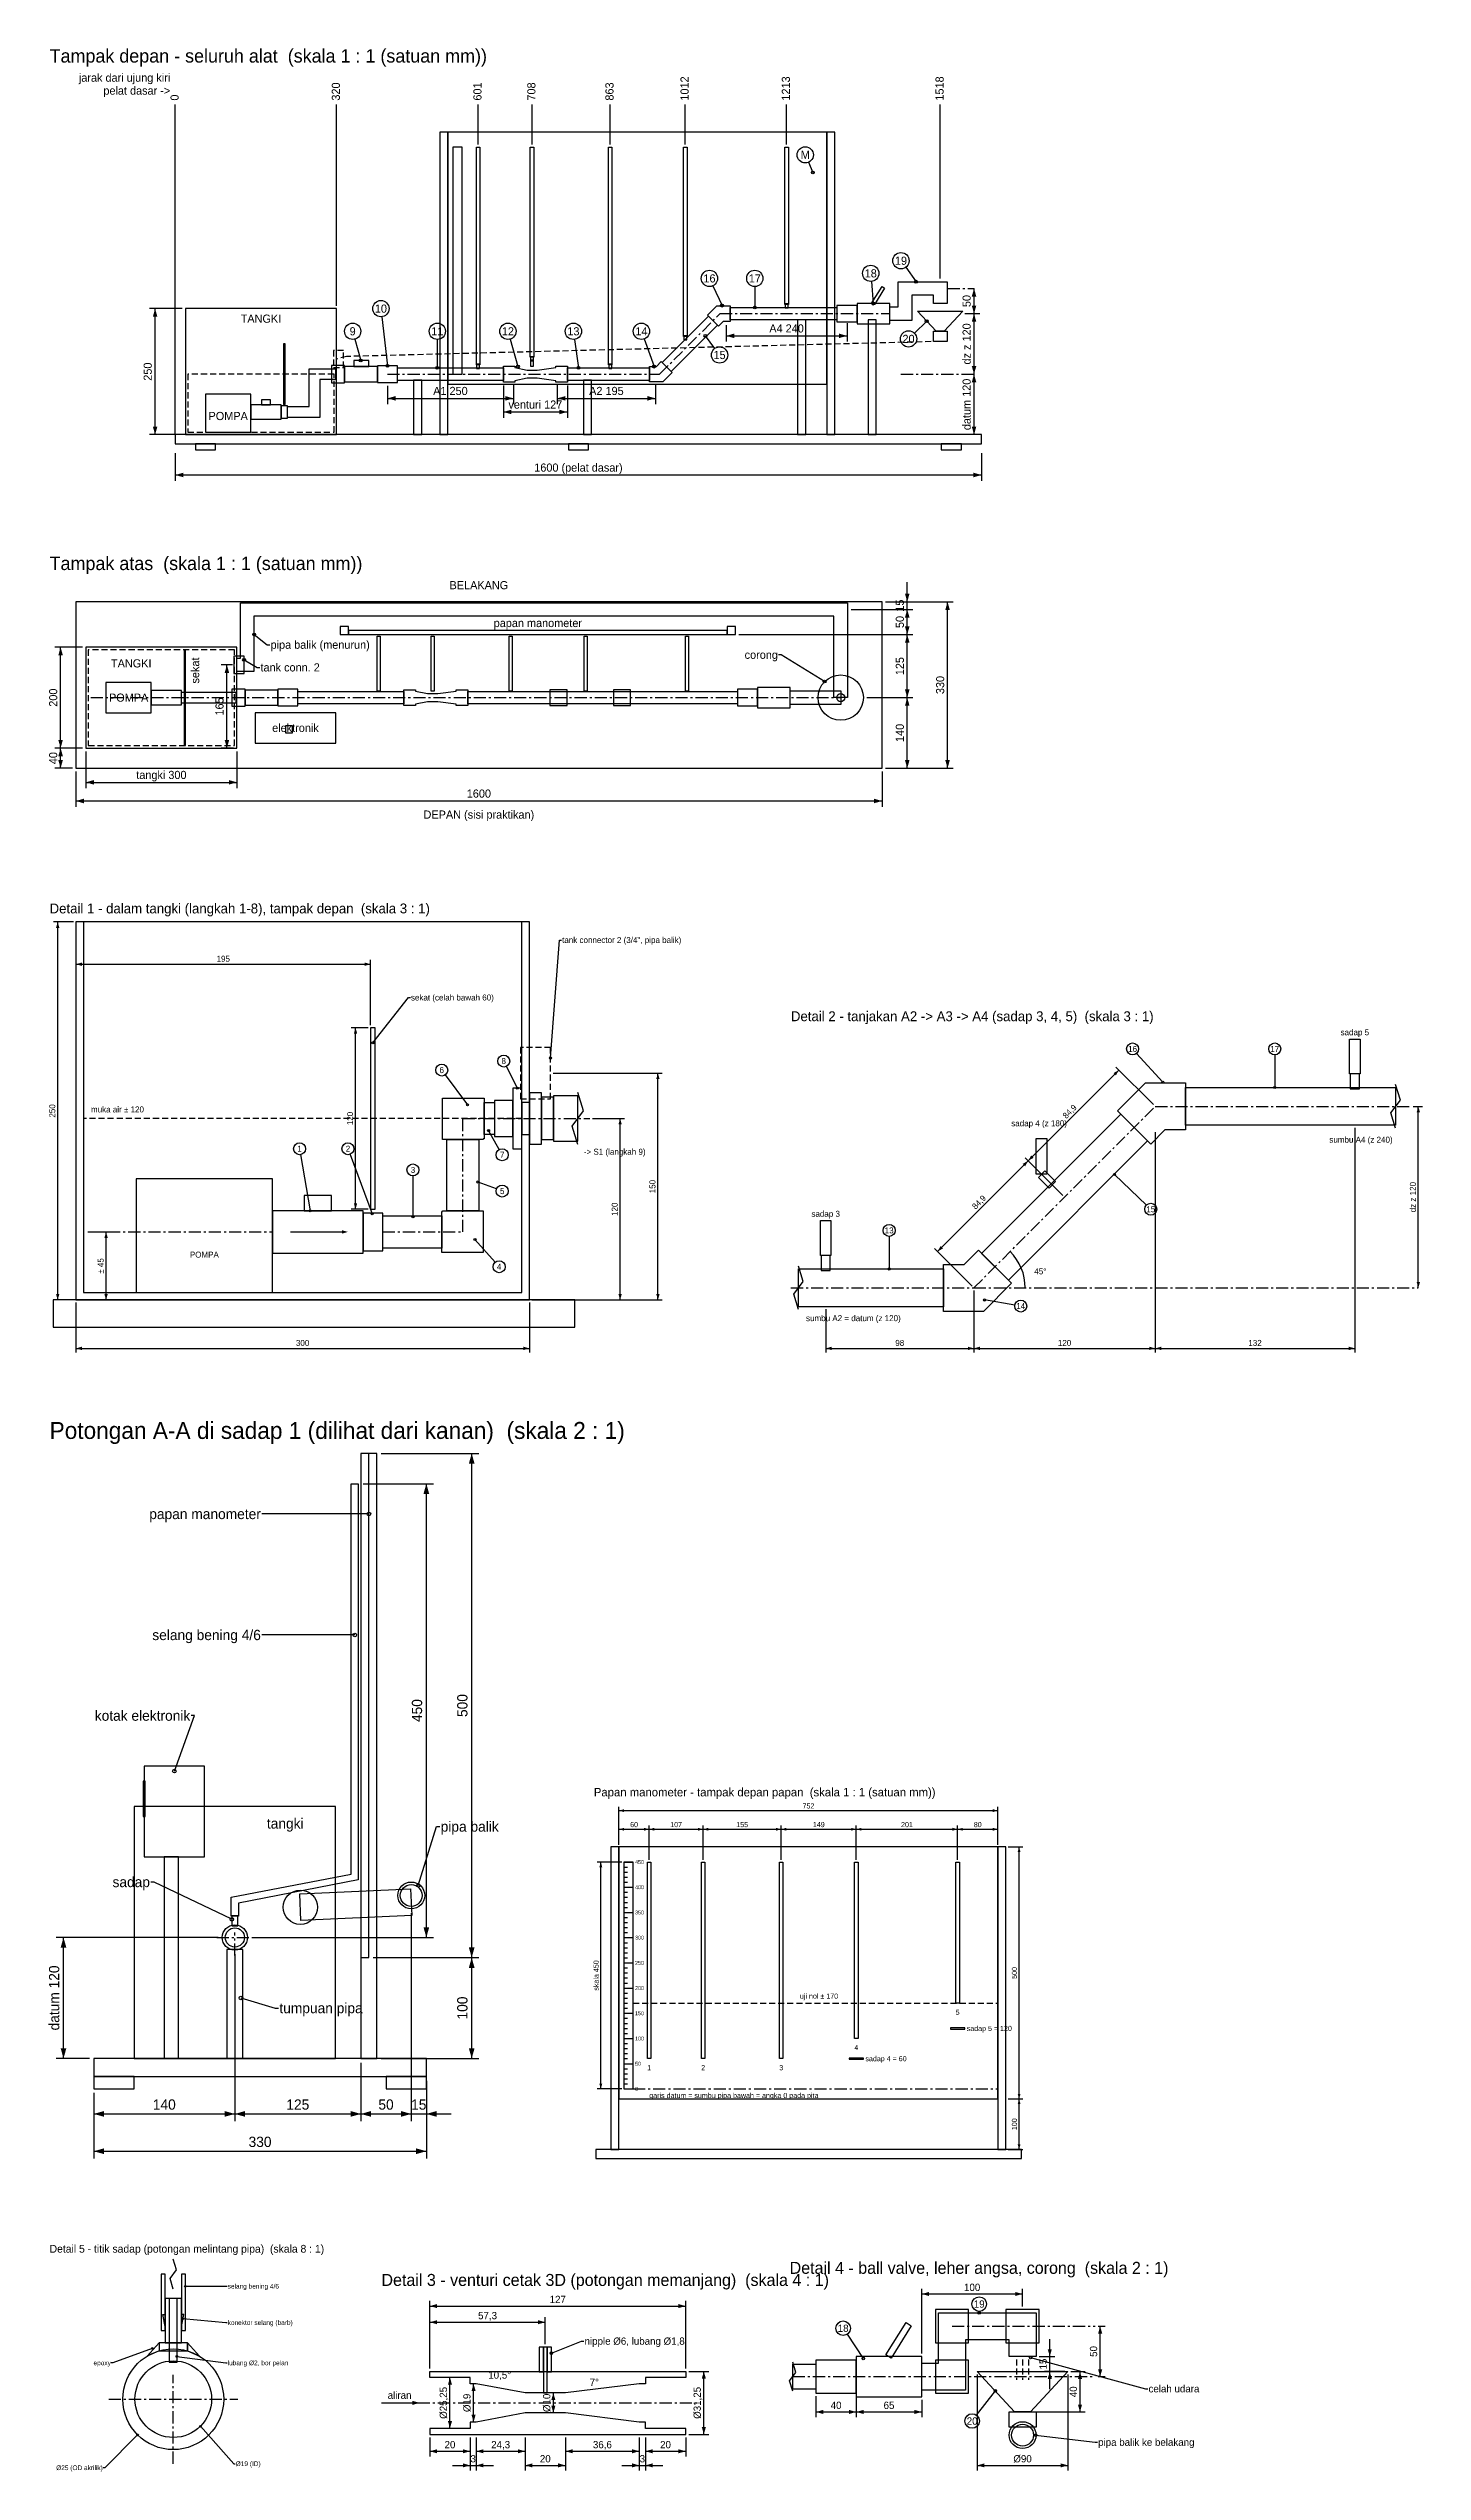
# Model space of a CAD drawing. Header units: millimetres. Extents: x -2 to 2724, y -2 to 4804.
import ezdxf
from ezdxf.enums import TextEntityAlignment as Align

# ---------------------------------------------------------------- set-up
doc = ezdxf.new("R2010")
doc.units = ezdxf.units.MM
doc.header["$LTSCALE"] = 4
doc.linetypes.add('CENTER', pattern=[10, 6, -1.5, 1, -1.5])
doc.linetypes.add('DASHED', pattern=[4.5, 3, -1.5])
for name, color, linetype in [('AIR', 150, 'DASHED'), ('AKRILIK', 4, 'CONTINUOUS'), ('CETAK3D', 30, 'CONTINUOUS'), ('DIMENSI', 3, 'CONTINUOUS'), ('EPOXY', 42, 'CONTINUOUS'), ('GARIS', 7, 'CONTINUOUS'), ('KUNINGAN', 2, 'CONTINUOUS'), ('MERAH', 1, 'CONTINUOUS'), ('POMPA', 5, 'CONTINUOUS'), ('PVC', 8, 'CONTINUOUS'), ('RANGKA', 9, 'CONTINUOUS'), ('SELANG', 140, 'CONTINUOUS'), ('SENSOR', 250, 'CONTINUOUS'), ('SUMBU', 1, 'CENTER'), ('TEKS', 7, 'CONTINUOUS'), ('TERSEMBUNYI', 8, 'DASHED')]:
    doc.layers.add(name, color=color, linetype=linetype)

msp = doc.modelspace()

# ---------------------------------------------------------------- texts
at = {"layer": 'AIR'}
msp.add_text('uji nol %%p 170', height=10.2, dxfattribs=at).set_placement((1526.8, 935.94), align=Align.CENTER)
at = {"layer": 'DIMENSI'}
for s, p in [('jarak dari ujung kiri', (239.4, 4738.09)), ('pelat dasar ->', (239.4, 4712.44))]:
    msp.add_text(s, height=16.15, dxfattribs=at).set_placement(p, align=Align.RIGHT)
for s, p in [('0', (256.05, 4700.69)), ('320', (576.05, 4700.69)), ('601', (857.05, 4700.69)), ('708', (964.05, 4700.69)), ('863', (1119.05, 4700.69)), ('1012', (1268.05, 4700.69)), ('1213', (1469.05, 4700.69)), ('1518', (1774.05, 4700.69))]:
    msp.add_text(s, height=16.15, rotation=90, dxfattribs=at).set_placement(p)
for s, height, rotation, p in [('50', 16.15, 90, (1827.75, 4303.09)), ('dz z 120', 16.15, 90, (1827.75, 4218.09)), ('250', 16.15, 90, (202.75, 4163.09)), ('datum 120', 16.15, 90, (1827.75, 4098.09)), ('15', 16.15, 90, (1695.2, 3698.99)), ('50', 16.15, 90, (1695.2, 3666.49)), ('125', 16.15, 90, (1695.2, 3578.99)), ('330', 16.15, 90, (1775.2, 3541.49)), ('200', 16.15, 90, (15.2, 3516.49)), ('165', 16.15, 90, (345.2, 3498.99)), ('140', 16.15, 90, (1695.2, 3446.49)), ('40', 16.15, 90, (15.2, 3396.49)), ('250', 11.9, 90, (11.2, 2696.74)), ('120', 11.9, 90, (602.2, 2681.74)), ('84,9', 11.9, 45, (2028.41, 2691.33)), ('150', 11.9, 90, (1202.2, 2546.74)), ('dz z 120', 11.9, 90, (2711.1, 2525.74)), ('120', 11.9, 90, (1127.2, 2501.74)), ('84,9', 11.9, 45, (1848.41, 2511.33)), ('%%p 45', 11.9, 90, (107.2, 2389.24)), ('500', 20.4, 90, (829.2, 1517.34)), ('450', 20.4, 90, (739.2, 1507.34)), ('skala 450', 10.2, 90, (1089.6, 981.94)), ('datum 120', 20.4, 90, (19.2, 937.34)), ('500', 10.2, 90, (1919.6, 986.94)), ('100', 20.4, 90, (829.2, 917.34)), ('100', 10.2, 90, (1919.6, 686.94)), ('50', 14.45, 90, (2078.718, 236.2)), ('15', 14.45, 90, (1978.718, 211.2)), ('%%c25,25', 14.45, 90, (788.55, 134.2)), ('%%c19', 14.45, 90, (835.35, 134.2)), ('%%c10', 14.45, 90, (993.669, 134.2)), ('%%c31,25', 14.45, 90, (1292.268, 134.2)), ('40', 14.45, 90, (2038.718, 156.2))]:
    msp.add_text(s, height=height, rotation=rotation, dxfattribs=at).set_placement(p, align=Align.CENTER)
for s, height, p in [('A4 240', 16.15, (1462.4, 4240.74)), ('A1 250', 16.15, (795.4, 4116.74)), ('venturi 127', 16.15, (963.9, 4089.74)), ('A2 195', 16.15, (1104.9, 4116.74)), ('1600 (pelat dasar)', 16.15, (1049.4, 3964.74)), ('tangki 300', 16.15, (221.85, 3355.14)), ('1600', 16.15, (851.85, 3318.14)), ('195', 11.9, (344.6, 2992.64)), ('300', 11.9, (502.1, 2230.64)), ('98', 11.9, (1687, 2230.64)), ('120', 11.9, (2014, 2230.64)), ('132', 11.9, (2392, 2230.64)), ('752', 10.2, (1505.8, 1313.14)), ('60', 10.2, (1159.8, 1276.14)), ('107', 10.2, (1243.3, 1276.14)), ('155', 10.2, (1374.3, 1276.14)), ('149', 10.2, (1526.3, 1276.14)), ('201', 10.2, (1701.3, 1276.14)), ('80', 10.2, (1841.8, 1276.14)), ('140', 20.4, (227.6, 715.74)), ('125', 20.4, (492.6, 715.74)), ('50', 20.4, (667.6, 715.74)), ('15', 20.4, (732.6, 715.74)), ('330', 20.4, (417.6, 641.74)), ('127', 14.45, (1008.359, 332.15)), ('100', 14.45, (1830.668, 356.15)), ('57,3', 14.45, (869.06, 300.15)), ('40', 14.45, (1560.668, 122.15)), ('65', 14.45, (1665.668, 122.15)), ('20', 14.45, (794.5, 44.15)), ('24,3', 14.45, (895.06, 44.15)), ('36,6', 14.45, (1096.918, 44.15)), ('20', 14.45, (1222.218, 44.15)), ('3', 14.45, (840.5, 16.15)), ('20', 14.45, (983.619, 16.15)), ('3', 14.45, (1176.218, 16.15)), ('%%c90', 14.45, (1930.668, 16.15))]:
    msp.add_text(s, height=height, dxfattribs=at).set_placement(p, align=Align.CENTER)
for s, height, p in [('45%%d', 11.9, (1954, 2372.74)), ('10,5%%d', 14.45, (870.5, 182.2)), ('7%%d', 14.45, (1071.619, 167.8))]:
    msp.add_text(s, height=height, dxfattribs=at).set_placement(p)
at = {"layer": 'MERAH'}
for s, p in [('sadap 5 = 120', (1819.8, 876.94)), ('sadap 4 = 60', (1618.8, 816.94))]:
    msp.add_text(s, height=10.2, dxfattribs=at).set_placement(p, align=Align.MIDDLE_LEFT)
at = {"layer": 'SUMBU'}
msp.add_text('sumbu A4 (z 240)', height=11.9, dxfattribs=at).set_placement((2665, 2633.74), align=Align.RIGHT)
msp.add_text('sumbu A2 = datum (z 120)', height=11.9, dxfattribs=at).set_placement((1501, 2279.74))
msp.add_text('garis datum = sumbu pipa bawah = angka 0 pada pita', height=10.2, dxfattribs=at).set_placement((1189.8, 743.94), align=Align.MIDDLE_LEFT)
at = {"layer": 'TEKS'}
for s, height, p in [('Tampak depan - seluruh alat  (skala 1 : 1 (satuan mm))', 26.6, (0, 4776.09)), ('Tampak atas  (skala 1 : 1 (satuan mm))', 26.6, (0, 3769.49)), ('Detail 1 - dalam tangki (langkah 1-8), tampak depan  (skala 3 : 1)', 19.6, (0, 3088.54)), ('Detail 2 - tanjakan A2 -> A3 -> A4 (sadap 3, 4, 5)  (skala 3 : 1)', 19.6, (1471, 2874.74)), ('muka air %%p 120', 11.9, (82.1, 2693.74)), ('Potongan A-A di sadap 1 (dilihat dari kanan)  (skala 2 : 1)', 33.6, (0, 2046.14)), ('Papan manometer - tampak depan papan  (skala 1 : 1 (satuan mm))', 16.8, (1080, 1337.14)), ('Detail 5 - titik sadap (potongan melintang pipa)  (skala 8 : 1)', 15.4, (0, 432.14)), ('Detail 3 - venturi cetak 3D (potongan memanjang)  (skala 4 : 1)', 23.8, (658.5, 366.15)), ('Detail 4 - ball valve, leher angsa, corong  (skala 2 : 1)', 23.8, (1468.418, 390.15))]:
    msp.add_text(s, height=height, dxfattribs=at).set_placement(p)
for s, height, p in [('M', 16.15, (1499.4, 4593.09)), ('19', 16.15, (1689.4, 4383.09)), ('16', 16.15, (1309.4, 4348.09)), ('17', 16.15, (1399.4, 4348.09)), ('18', 16.15, (1629.4, 4358.09)), ('10', 16.15, (657.4, 4288.09)), ('9', 16.15, (601.4, 4243.09)), ('11', 16.15, (769.4, 4243.09)), ('12', 16.15, (909.4, 4243.09)), ('13', 16.15, (1039.4, 4243.09)), ('14', 16.15, (1174.4, 4243.09)), ('20', 16.15, (1704.4, 4228.09)), ('15', 16.15, (1329.4, 4196.09)), ('POMPA', 16.15, (354.4, 4075.09)), ('papan manometer', 16.15, (968.85, 3664.49)), ('POMPA', 16.15, (156.85, 3516.49)), ('elektronik', 16.15, (487.85, 3456.49)), ('8', 11.9, (901.1, 2795.74)), ('16', 11.9, (2149, 2819.74)), ('17', 11.9, (2431, 2819.74)), ('6', 11.9, (778.1, 2777.74)), ('1', 11.9, (496.1, 2621.74)), ('2', 11.9, (592.1, 2621.74)), ('7', 11.9, (898.1, 2609.74)), ('3', 11.9, (721.1, 2579.74)), ('5', 11.9, (898.1, 2537.74)), ('15', 11.9, (2185, 2501.74)), ('13', 11.9, (1666, 2459.74)), ('POMPA', 11.9, (307.1, 2411.74)), ('4', 11.9, (892.1, 2387.74)), ('14', 11.9, (1927, 2309.74)), ('5', 10.2, (1801.8, 908.94)), ('4', 10.2, (1600.8, 838.94)), ('1', 10.2, (1189.8, 798.94)), ('2', 10.2, (1296.8, 798.94)), ('3', 10.2, (1451.8, 798.94)), ('19', 14.45, (1844.668, 330.2)), ('18', 14.45, (1574.668, 282.2)), ('20', 14.45, (1830.668, 98.2))]:
    msp.add_text(s, height=height, dxfattribs=at).set_placement(p, align=Align.MIDDLE_CENTER)
for s, height, p in [('TANGKI', 16.15, (419.4, 4260.09)), ('BELAKANG', 16.15, (851.85, 3731.49)), ('DEPAN (sisi praktikan)', 16.15, (851.85, 3276.49)), ('sadap 5', 11.9, (2590, 2846.74)), ('sadap 4 (z 180)', 11.9, (1963.484, 2666.256)), ('sadap 3', 11.9, (1540, 2486.74)), ('tangki', 20.4, (467.6, 1273.34)), ('aliran', 14.45, (694.5, 142.2))]:
    msp.add_text(s, height=height, dxfattribs=at).set_placement(p, align=Align.CENTER)
for s, height, p in [('pipa balik (menurun)', 16.15, (438.5, 3621.49)), ('TANGKI', 16.15, (121.85, 3584.49)), ('tank conn. 2', 16.15, (418.5, 3576.49)), ('tank connector 2 (3/4", pipa balik)', 11.9, (1017, 3035.74)), ('sekat (celah bawah 60)', 11.9, (717, 2921.74)), ('-> S1 (langkah 9)', 11.9, (1060.1, 2615.74)), ('pipa balik', 20.4, (776, 1277.34)), ('450', 7.65, (1161.8, 1206.94)), ('400', 7.65, (1161.8, 1156.94)), ('350', 7.65, (1161.8, 1106.94)), ('300', 7.65, (1161.8, 1056.94)), ('250', 7.65, (1161.8, 1006.94)), ('tumpuan pipa', 20.4, (456, 917.34)), ('200', 7.65, (1161.8, 956.94)), ('150', 7.65, (1161.8, 906.94)), ('100', 7.65, (1161.8, 856.94)), ('50', 7.65, (1161.8, 806.94)), ('0', 7.65, (1161.8, 756.94)), ('selang bening 4/6', 9.35, (353.3, 365.5)), ('konektor selang (barb)', 9.35, (353.3, 293.5)), ('nipple %%c6, lubang %%c1,8', 14.45, (1061.569, 256.7)), ('lubang %%c2, bor pelan', 9.35, (353.3, 213.5)), ('celah udara', 14.45, (2180.618, 162.2)), ('pipa balik ke belakang', 14.45, (2080.618, 56.2)), ('%%c19 (ID)', 9.35, (369.3, 13.5))]:
    msp.add_text(s, height=height, dxfattribs=at).set_placement(p, align=Align.MIDDLE_LEFT)
for s, height, p in [('corong', 16.15, (1445.2, 3601.49)), ('papan manometer', 20.4, (419.2, 1897.34)), ('selang bening 4/6', 20.4, (419.2, 1657.34)), ('kotak elektronik', 20.4, (279.2, 1497.34)), ('sadap', 20.4, (199.2, 1167.34)), ('epoxy', 9.35, (121.6, 213.5)), ('%%c25 (OD akrilik)', 9.35, (105.6, 5.5))]:
    msp.add_text(s, height=height, dxfattribs=at).set_placement(p, align=Align.MIDDLE_RIGHT)
msp.add_text('sekat', height=16.15, rotation=90, dxfattribs=at).set_placement((296.85, 3544.49))

# ---------------------------------------------------------------- linework, layer by layer
at = {"layer": 'AIR'}
for p, q in [((564.4, 4158.09), (274.4, 4158.09)), ((274.4, 4158.09), (274.4, 4043.09)), ((564.4, 4043.09), (564.4, 4158.09)), ((274.4, 4043.09), (564.4, 4043.09)), ((366.85, 3611.49), (76.85, 3611.49)), ((76.85, 3611.49), (76.85, 3421.49)), ((366.85, 3421.49), (366.85, 3611.49)), ((76.85, 3421.49), (366.85, 3421.49)), ((937.1, 2681.74), (67.1, 2681.74)), ((67.1, 2681.74), (67.1, 2336.74)), ((937.1, 2336.74), (937.1, 2681.74)), ((67.1, 2336.74), (937.1, 2336.74)), ((1157.8, 926.94), (1881.8, 926.94)), ((1918.668, 220.2), (1918.668, 180.2)), ((1930.668, 220.2), (1930.668, 180.2)), ((1942.668, 220.2), (1942.668, 180.2))]:
    msp.add_line(p, q, dxfattribs=at)
at = {"layer": 'AKRILIK'}
for p, q in [((569.4, 4288.09), (269.4, 4288.09)), ((269.4, 4288.09), (269.4, 4038.09)), ((569.4, 4038.09), (569.4, 4288.09)), ((1350.4, 4290.59), (1562.4, 4290.59)), ((1350.4, 4265.59), (1350.4, 4290.59)), ((1562.4, 4290.59), (1562.4, 4265.59)), ((1722.4, 4283.09), (1812.4, 4283.09)), ((1759.4, 4243.09), (1722.4, 4283.09)), ((1812.4, 4283.09), (1775.4, 4243.09)), ((1215.561, 4180.929), (1307.561, 4272.929)), ((1325.239, 4255.251), (1233.239, 4163.251)), ((1307.561, 4272.929), (1325.239, 4255.251)), ((1562.4, 4265.59), (1350.4, 4265.59)), ((1775.4, 4243.09), (1759.4, 4243.09)), ((467.4, 4218.09), (464.4, 4218.09)), ((464.4, 4218.09), (464.4, 4098.09)), ((467.4, 4098.09), (467.4, 4218.09)), ((690.4, 4170.59), (900.4, 4170.59)), ((690.4, 4145.59), (690.4, 4170.59)), ((900.4, 4145.59), (690.4, 4145.59)), ((900.4, 4170.59), (900.4, 4145.59)), ((1027.4, 4170.59), (1190.4, 4170.59)), ((1027.4, 4145.59), (1027.4, 4170.59)), ((1190.4, 4145.59), (1027.4, 4145.59)), ((1190.4, 4170.59), (1190.4, 4145.59)), ((1233.239, 4163.251), (1215.561, 4180.929)), ((464.4, 4098.09), (467.4, 4098.09)), ((269.4, 4038.09), (569.4, 4038.09)), ((371.85, 3616.49), (71.85, 3616.49)), ((71.85, 3616.49), (71.85, 3416.49)), ((269.85, 3611.49), (266.85, 3611.49)), ((266.85, 3611.49), (266.85, 3421.49)), ((269.85, 3421.49), (269.85, 3611.49)), ((371.85, 3416.49), (371.85, 3616.49)), ((492.85, 3528.99), (702.85, 3528.99)), ((492.85, 3503.99), (492.85, 3528.99)), ((702.85, 3528.99), (702.85, 3503.99)), ((829.85, 3528.99), (1364.85, 3528.99)), ((829.85, 3503.99), (829.85, 3528.99)), ((1364.85, 3528.99), (1364.85, 3503.99)), ((702.85, 3503.99), (492.85, 3503.99)), ((1364.85, 3503.99), (829.85, 3503.99)), ((71.85, 3416.49), (371.85, 3416.49)), ((266.85, 3421.49), (269.85, 3421.49)), ((952.1, 3071.74), (52.1, 3071.74)), ((52.1, 3071.74), (52.1, 2321.74)), ((952.1, 2321.74), (952.1, 3071.74)), ((646.1, 2861.74), (637.1, 2861.74)), ((637.1, 2861.74), (637.1, 2501.74)), ((646.1, 2501.74), (646.1, 2861.74)), ((2254, 2743.24), (2671, 2743.24)), ((2254, 2668.24), (2254, 2743.24)), ((2671, 2743.24), (2671, 2668.24)), ((1849.483, 2414.257), (2125.483, 2690.257)), ((2125.483, 2690.257), (2178.517, 2637.223)), ((2671, 2668.24), (2254, 2668.24)), ((2178.517, 2637.223), (1902.517, 2361.223)), ((637.1, 2501.74), (646.1, 2501.74)), ((1902.517, 2361.223), (1849.483, 2414.257)), ((1486, 2383.24), (1774, 2383.24)), ((1486, 2308.24), (1486, 2383.24)), ((1774, 2383.24), (1774, 2308.24)), ((52.1, 2321.74), (952.1, 2321.74)), ((1774, 2308.24), (1486, 2308.24)), ((567.6, 1317.34), (167.6, 1317.34)), ((167.6, 1317.34), (167.6, 817.34)), ((567.6, 817.34), (567.6, 1317.34)), ((167.6, 817.34), (567.6, 817.34)), ((1474.668, 211.2), (1520.668, 211.2)), ((1474.668, 161.2), (1474.668, 211.2)), ((1520.668, 211.2), (1520.668, 161.2)), ((1840.668, 196.2), (2020.668, 196.2)), ((1914.668, 116.2), (1840.668, 196.2)), ((2020.668, 196.2), (1946.668, 116.2)), ((1520.668, 161.2), (1474.668, 161.2)), ((1946.668, 116.2), (1914.668, 116.2))]:
    msp.add_line(p, q, dxfattribs=at)
for centre, radius in [((1569.85, 3516.49), 45), ((1569.85, 3516.49), 8), ((367.6, 1057.34), 25), ((367.6, 1057.34), 19), ((245.45, 141.5), 100), ((245.45, 141.5), 76)]:
    msp.add_circle(centre, radius, dxfattribs=at)
at = {"layer": 'CETAK3D'}
for p, q in [((960.4, 4185.69), (954.4, 4185.69)), ((954.4, 4185.69), (954.4, 4173.69)), ((960.4, 4173.69), (960.4, 4185.69)), ((900.4, 4173.69), (923.4, 4173.69)), ((900.4, 4142.49), (900.4, 4173.69)), ((923.4, 4142.49), (900.4, 4142.49)), ((923.4, 4173.69), (923.4, 4171.09)), ((923.4, 4171.09), (947.7, 4166.09)), ((947.7, 4150.09), (923.4, 4145.09)), ((923.4, 4145.09), (923.4, 4142.49)), ((947.7, 4166.09), (967.7, 4166.09)), ((967.7, 4150.09), (947.7, 4150.09)), ((954.4, 4173.69), (960.4, 4173.69)), ((967.7, 4166.09), (1004.4, 4171.09)), ((1004.4, 4145.09), (967.7, 4150.09)), ((1004.4, 4171.09), (1004.4, 4173.69)), ((1004.4, 4173.69), (1027.4, 4173.69)), ((1004.4, 4142.49), (1004.4, 4145.09)), ((1027.4, 4142.49), (1004.4, 4142.49)), ((1027.4, 4173.69), (1027.4, 4142.49)), ((702.85, 3532.09), (725.85, 3532.09)), ((702.85, 3500.89), (702.85, 3532.09)), ((725.85, 3532.09), (725.85, 3529.49)), ((725.85, 3529.49), (750.15, 3524.49)), ((750.15, 3508.49), (725.85, 3503.49)), ((750.15, 3524.49), (770.15, 3524.49)), ((770.15, 3508.49), (750.15, 3508.49)), ((770.15, 3524.49), (806.85, 3529.49)), ((806.85, 3503.49), (770.15, 3508.49)), ((806.85, 3529.49), (806.85, 3532.09)), ((806.85, 3532.09), (829.85, 3532.09)), ((829.85, 3532.09), (829.85, 3500.89)), ((725.85, 3500.89), (702.85, 3500.89)), ((725.85, 3503.49), (725.85, 3500.89)), ((806.85, 3500.89), (806.85, 3503.49)), ((829.85, 3500.89), (806.85, 3500.89)), ((980.019, 244.7), (971.619, 244.7)), ((971.619, 244.7), (971.619, 195.9)), ((980.019, 195.9), (980.019, 244.7)), ((995.619, 244.7), (987.219, 244.7)), ((987.219, 244.7), (987.219, 195.9)), ((995.619, 195.9), (995.619, 244.7)), ((754.5, 196.7), (1262.218, 196.7)), ((754.5, 184.7), (754.5, 196.7)), ((971.619, 195.9), (980.019, 195.9)), ((987.219, 195.9), (995.619, 195.9)), ((1262.218, 196.7), (1262.218, 184.7)), ((834.5, 184.7), (754.5, 184.7)), ((834.5, 172.2), (834.5, 184.7)), ((846.5, 172.2), (834.5, 172.2)), ((943.619, 154.2), (846.5, 172.2)), ((1023.619, 154.2), (943.619, 154.2)), ((1170.218, 172.2), (1023.619, 154.2)), ((1182.218, 172.2), (1170.218, 172.2)), ((1262.218, 184.7), (1182.218, 184.7)), ((1182.218, 184.7), (1182.218, 172.2)), ((846.5, 96.2), (834.5, 96.2)), ((834.5, 96.2), (834.5, 83.7)), ((943.619, 114.2), (846.5, 96.2)), ((1023.619, 114.2), (943.619, 114.2)), ((1170.218, 96.2), (1023.619, 114.2)), ((1182.218, 96.2), (1170.218, 96.2)), ((1182.218, 83.7), (1182.218, 96.2)), ((834.5, 83.7), (754.5, 83.7)), ((754.5, 83.7), (754.5, 71.7)), ((754.5, 71.7), (1262.218, 71.7)), ((1262.218, 83.7), (1182.218, 83.7)), ((1262.218, 71.7), (1262.218, 83.7))]:
    msp.add_line(p, q, dxfattribs=at)
at = {"layer": 'DIMENSI'}
for p, q in [((249.4, 4038.09), (249.4, 4693.09)), ((569.4, 4293.79), (569.4, 4693.09)), ((850.4, 4613.79), (850.4, 4693.09)), ((957.4, 4613.79), (957.4, 4693.09)), ((1112.4, 4613.79), (1112.4, 4693.09)), ((1261.4, 4613.79), (1261.4, 4693.09)), ((1462.4, 4613.79), (1462.4, 4693.09)), ((1767.4, 4347.79), (1767.4, 4693.09)), ((1834.4, 4278.09), (1834.4, 4328.09)), ((262.75, 4288.09), (198, 4288.09)), ((209.4, 4038.09), (209.4, 4288.09)), ((1816.05, 4278.09), (1845.8, 4278.09)), ((1816.05, 4278.09), (1845.8, 4278.09)), ((1834.4, 4158.09), (1834.4, 4278.09)), ((1342.4, 4254.94), (1342.4, 4222.69)), ((1342.4, 4234.09), (1582.4, 4234.09)), ((1582.4, 4258.94), (1582.4, 4222.69)), ((670.4, 4134.94), (670.4, 4098.69)), ((900.4, 4135.84), (900.4, 4071.69)), ((920.4, 4138.94), (920.4, 4098.69)), ((1007.4, 4138.94), (1007.4, 4098.69)), ((1027.4, 4135.84), (1027.4, 4071.69)), ((1202.4, 4138.94), (1202.4, 4098.69)), ((1834.4, 4038.09), (1834.4, 4158.09)), ((670.4, 4110.09), (920.4, 4110.09)), ((1007.4, 4110.09), (1202.4, 4110.09)), ((262.75, 4038.09), (198, 4038.09)), ((900.4, 4083.09), (1027.4, 4083.09)), ((1842.75, 4038.09), (1823, 4038.09)), ((249.4, 4001.44), (249.4, 3946.69)), ((1849.4, 4001.44), (1849.4, 3946.69)), ((249.4, 3958.09), (1849.4, 3958.09)), ((1658.5, 3706.49), (1713.25, 3706.49)), ((1658.5, 3706.49), (1793.25, 3706.49)), ((1701.85, 3652.73), (1701.85, 3745.25)), ((1781.85, 3376.49), (1781.85, 3706.49)), ((1590.5, 3691.49), (1713.25, 3691.49)), ((1590.5, 3691.49), (1713.25, 3691.49)), ((1701.85, 3641.49), (1701.85, 3691.49)), ((65.2, 3616.49), (10.45, 3616.49)), ((21.85, 3416.49), (21.85, 3616.49)), ((1367.5, 3641.49), (1713.25, 3641.49)), ((1367.5, 3641.49), (1713.25, 3641.49)), ((1701.85, 3516.49), (1701.85, 3641.49)), ((363.2, 3581.49), (340.45, 3581.49)), ((351.85, 3416.49), (351.85, 3581.49)), ((1621.5, 3516.49), (1713.25, 3516.49)), ((1621.5, 3516.49), (1713.25, 3516.49)), ((1701.85, 3376.49), (1701.85, 3516.49)), ((65.2, 3416.49), (10.45, 3416.49)), ((65.2, 3416.49), (10.45, 3416.49)), ((21.85, 3376.49), (21.85, 3416.49)), ((365.2, 3416.49), (340.45, 3416.49)), ((45.2, 3376.49), (10.45, 3376.49)), ((51.85, 3369.84), (51.85, 3300.09)), ((71.85, 3409.84), (71.85, 3337.09)), ((371.85, 3409.84), (371.85, 3337.09)), ((1651.85, 3369.84), (1651.85, 3300.09)), ((1658.5, 3376.49), (1713.25, 3376.49)), ((1658.5, 3376.49), (1793.25, 3376.49)), ((71.85, 3348.49), (371.85, 3348.49)), ((51.85, 3311.49), (1651.85, 3311.49)), ((47.2, 3071.74), (7.7, 3071.74)), ((16.1, 2321.74), (16.1, 3071.74)), ((52.1, 3066.84), (52.1, 2979.34)), ((52.1, 2987.74), (637.1, 2987.74)), ((637.1, 2866.64), (637.1, 2996.14)), ((632.2, 2861.74), (598.7, 2861.74)), ((607.1, 2501.74), (607.1, 2861.74)), ((999, 2771.74), (1215.5, 2771.74)), ((1207.1, 2321.74), (1207.1, 2771.74)), ((1941.875, 2597.865), (2121.875, 2777.865)), ((2190.535, 2709.205), (2115.935, 2783.805)), ((2705.9, 2705.74), (2724.4, 2705.74)), ((2716, 2345.74), (2716, 2705.74)), ((1077, 2681.74), (1140.5, 2681.74)), ((1132.1, 2321.74), (1132.1, 2681.74)), ((2194, 2654.34), (2194, 2217.34)), ((2194, 2654.34), (2194, 2217.34)), ((2590, 2663.34), (2590, 2217.34)), ((1761.875, 2417.865), (1941.875, 2597.865)), ((2010.535, 2529.205), (1935.935, 2603.805)), ((2010.535, 2529.205), (1935.935, 2603.805)), ((632.2, 2501.74), (598.7, 2501.74)), ((87, 2456.74), (120.5, 2456.74)), ((112.1, 2321.74), (112.1, 2456.74)), ((1830.535, 2349.205), (1755.935, 2423.805)), ((47.2, 2321.74), (7.7, 2321.74)), ((52.1, 2316.84), (52.1, 2217.34)), ((57, 2321.74), (120.5, 2321.74)), ((952.1, 2316.84), (952.1, 2217.34)), ((957, 2321.74), (1140.5, 2321.74)), ((957, 2321.74), (1215.5, 2321.74)), ((1834, 2340.84), (1834, 2217.34)), ((1834, 2340.84), (1834, 2217.34)), ((1540, 2303.34), (1540, 2217.34)), ((52.1, 2225.74), (952.1, 2225.74)), ((1540, 2225.74), (1834, 2225.74)), ((1834, 2225.74), (2194, 2225.74)), ((2194, 2225.74), (2590, 2225.74)), ((658, 2017.34), (852, 2017.34)), ((837.6, 1017.34), (837.6, 2017.34)), ((622, 1957.34), (762, 1957.34)), ((747.6, 1057.34), (747.6, 1957.34)), ((1129.8, 1241.14), (1129.8, 1316.14)), ((1129.8, 1308.94), (1881.8, 1308.94)), ((1881.8, 1241.14), (1881.8, 1316.14)), ((1129.8, 1241.14), (1129.8, 1279.14)), ((1129.8, 1271.94), (1189.8, 1271.94)), ((1189.8, 1211.14), (1189.8, 1279.14)), ((1189.8, 1211.14), (1189.8, 1279.14)), ((1189.8, 1271.94), (1296.8, 1271.94)), ((1296.8, 1211.14), (1296.8, 1279.14)), ((1296.8, 1211.14), (1296.8, 1279.14)), ((1296.8, 1271.94), (1451.8, 1271.94)), ((1451.8, 1211.14), (1451.8, 1279.14)), ((1451.8, 1211.14), (1451.8, 1279.14)), ((1451.8, 1271.94), (1600.8, 1271.94)), ((1600.8, 1211.14), (1600.8, 1279.14)), ((1600.8, 1211.14), (1600.8, 1279.14)), ((1600.8, 1271.94), (1801.8, 1271.94)), ((1801.8, 1211.14), (1801.8, 1279.14)), ((1801.8, 1211.14), (1801.8, 1279.14)), ((1801.8, 1271.94), (1881.8, 1271.94)), ((1881.8, 1241.14), (1881.8, 1279.14)), ((1135.6, 1206.94), (1086.6, 1206.94)), ((1093.8, 756.94), (1093.8, 1206.94)), ((1902, 1236.94), (1931, 1236.94)), ((1923.8, 736.94), (1923.8, 1236.94)), ((717.6, 1105.534), (717.6, 692.94)), ((717.6, 1105.534), (717.6, 692.94)), ((334.2, 1057.34), (13.2, 1057.34)), ((27.6, 817.34), (27.6, 1057.34)), ((367.6, 1023.94), (367.6, 692.94)), ((367.6, 1023.94), (367.6, 692.94)), ((401, 1057.34), (762, 1057.34)), ((642, 1017.34), (852, 1017.34)), ((642, 1017.34), (852, 1017.34)), ((837.6, 817.34), (837.6, 1017.34)), ((79.2, 817.34), (13.2, 817.34)), ((658, 817.34), (852, 817.34)), ((617.6, 808.94), (617.6, 692.94)), ((617.6, 808.94), (617.6, 692.94)), ((747.6, 772.94), (747.6, 692.94)), ((87.6, 748.94), (87.6, 692.94)), ((1135.6, 756.94), (1086.6, 756.94)), ((1902, 736.94), (1931, 736.94)), ((1902, 736.94), (1931, 736.94)), ((1923.8, 636.94), (1923.8, 736.94)), ((87.6, 707.34), (367.6, 707.34)), ((87.6, 698.94), (87.6, 618.94)), ((367.6, 707.34), (617.6, 707.34)), ((617.6, 707.34), (717.6, 707.34)), ((668.64, 707.34), (796.56, 707.34)), ((747.6, 698.94), (747.6, 618.94)), ((87.6, 633.34), (747.6, 633.34)), ((1902, 636.94), (1931, 636.94)), ((1730.668, 232.15), (1730.668, 360.4)), ((1730.668, 350.2), (1930.668, 350.2)), ((1930.668, 325.15), (1930.668, 360.4)), ((754.5, 202.65), (754.5, 336.4)), ((754.5, 326.2), (1262.218, 326.2)), ((754.5, 202.65), (754.5, 304.4)), ((754.5, 294.2), (983.619, 294.2)), ((983.619, 250.65), (983.619, 304.4)), ((1262.218, 202.65), (1262.218, 336.4)), ((1984.668, 161.52), (1984.668, 260.88)), ((2080.618, 286.2), (2094.868, 286.2)), ((2084.668, 186.2), (2084.668, 286.2)), ((1268.168, 196.7), (1308.418, 196.7)), ((1298.218, 71.7), (1298.218, 196.7)), ((1963.318, 226.2), (1994.868, 226.2)), ((2014.718, 196.2), (1974.468, 196.2)), ((2026.618, 196.2), (2054.868, 196.2)), ((2044.668, 116.2), (2044.668, 196.2)), ((794.5, 83.7), (794.5, 184.7)), ((841.3, 96.2), (841.3, 172.2)), ((999.619, 114.2), (999.619, 154.2)), ((1520.668, 147.25), (1520.668, 106)), ((1600.668, 147.25), (1600.668, 106)), ((1840.668, 190.25), (1840.668, 0)), ((2020.668, 190.25), (2020.668, 0)), ((2080.618, 186.2), (2094.868, 186.2)), ((1520.668, 116.2), (1600.668, 116.2)), ((1600.668, 140.25), (1600.668, 106)), ((1600.668, 116.2), (1730.668, 116.2)), ((1730.668, 140.25), (1730.668, 106)), ((1952.618, 116.2), (2054.868, 116.2)), ((754.5, 65.75), (754.5, 28)), ((834.5, 65.75), (834.5, 28)), ((834.5, 65.75), (834.5, 0)), ((846.5, 65.75), (846.5, 0)), ((846.5, 65.75), (846.5, 28)), ((943.619, 65.75), (943.619, 28)), ((943.619, 65.75), (943.619, 0)), ((1023.619, 65.75), (1023.619, 0)), ((1023.619, 65.75), (1023.619, 28)), ((1170.218, 65.75), (1170.218, 28)), ((1170.218, 65.75), (1170.218, 0)), ((1182.218, 65.75), (1182.218, 0)), ((1182.218, 65.75), (1182.218, 28)), ((1262.218, 65.75), (1262.218, 28)), ((1268.168, 71.7), (1308.418, 71.7)), ((754.5, 38.2), (834.5, 38.2)), ((799.82, 10.2), (881.18, 10.2)), ((846.5, 38.2), (943.619, 38.2)), ((943.619, 10.2), (1023.619, 10.2)), ((1023.619, 38.2), (1170.218, 38.2)), ((1135.538, 10.2), (1216.898, 10.2)), ((1182.218, 38.2), (1262.218, 38.2)), ((1840.668, 10.2), (2020.668, 10.2))]:
    msp.add_line(p, q, dxfattribs=at)
msp.add_arc((1834, 2345.74), 102, 0, 45, dxfattribs=at)
for points in [[(1834.4, 4328.09), (1829.878, 4311.94), (1838.922, 4311.94)], [(209.4, 4288.09), (204.878, 4271.94), (213.922, 4271.94)], [(1834.4, 4278.09), (1838.922, 4294.24), (1829.878, 4294.24)], [(1834.4, 4278.09), (1829.878, 4261.94), (1838.922, 4261.94)], [(1342.4, 4234.09), (1358.55, 4229.568), (1358.55, 4238.612)], [(1582.4, 4234.09), (1566.25, 4238.612), (1566.25, 4229.568)], [(1834.4, 4158.09), (1838.922, 4174.24), (1829.878, 4174.24)], [(1834.4, 4158.09), (1829.878, 4141.94), (1838.922, 4141.94)], [(670.4, 4110.09), (686.55, 4105.568), (686.55, 4114.612)], [(900.4, 4083.09), (916.55, 4078.568), (916.55, 4087.612)], [(920.4, 4110.09), (904.25, 4114.612), (904.25, 4105.568)], [(1007.4, 4110.09), (1023.55, 4105.568), (1023.55, 4114.612)], [(1027.4, 4083.09), (1011.25, 4087.612), (1011.25, 4078.568)], [(1202.4, 4110.09), (1186.25, 4114.612), (1186.25, 4105.568)], [(209.4, 4038.09), (213.922, 4054.24), (204.878, 4054.24)], [(1834.4, 4038.09), (1838.922, 4054.24), (1829.878, 4054.24)], [(249.4, 3958.09), (265.55, 3953.568), (265.55, 3962.612)], [(1849.4, 3958.09), (1833.25, 3962.612), (1833.25, 3953.568)], [(1701.85, 3706.49), (1706.372, 3722.64), (1697.328, 3722.64)], [(1781.85, 3706.49), (1777.328, 3690.34), (1786.372, 3690.34)], [(1701.85, 3691.49), (1697.328, 3675.34), (1706.372, 3675.34)], [(1701.85, 3691.49), (1697.328, 3675.34), (1706.372, 3675.34)], [(1701.85, 3641.49), (1706.372, 3657.64), (1697.328, 3657.64)], [(21.85, 3616.49), (17.328, 3600.34), (26.372, 3600.34)], [(1701.85, 3641.49), (1697.328, 3625.34), (1706.372, 3625.34)], [(351.85, 3581.49), (347.328, 3565.34), (356.372, 3565.34)], [(1701.85, 3516.49), (1706.372, 3532.64), (1697.328, 3532.64)], [(1701.85, 3516.49), (1697.328, 3500.34), (1706.372, 3500.34)], [(21.85, 3416.49), (26.372, 3432.64), (17.328, 3432.64)], [(21.85, 3416.49), (17.328, 3400.34), (26.372, 3400.34)], [(351.85, 3416.49), (356.372, 3432.64), (347.328, 3432.64)], [(21.85, 3376.49), (26.372, 3392.64), (17.328, 3392.64)], [(1701.85, 3376.49), (1706.372, 3392.64), (1697.328, 3392.64)], [(1781.85, 3376.49), (1786.372, 3392.64), (1777.328, 3392.64)], [(71.85, 3348.49), (88, 3343.968), (88, 3353.012)], [(371.85, 3348.49), (355.7, 3353.012), (355.7, 3343.968)], [(51.85, 3311.49), (68, 3306.968), (68, 3316.012)], [(1651.85, 3311.49), (1635.7, 3316.012), (1635.7, 3306.968)], [(16.1, 3071.74), (12.768, 3059.84), (19.432, 3059.84)], [(52.1, 2987.74), (64, 2984.408), (64, 2991.072)], [(637.1, 2987.74), (625.2, 2991.072), (625.2, 2984.408)], [(607.1, 2861.74), (603.768, 2849.84), (610.432, 2849.84)], [(1207.1, 2771.74), (1203.768, 2759.84), (1210.432, 2759.84)], [(2121.875, 2777.865), (2111.104, 2771.806), (2115.817, 2767.094)], [(2716, 2705.74), (2712.668, 2693.84), (2719.332, 2693.84)], [(1132.1, 2681.74), (1128.768, 2669.84), (1135.432, 2669.84)], [(1941.875, 2597.865), (1931.104, 2591.806), (1935.817, 2587.094)], [(1941.875, 2597.865), (1952.646, 2603.923), (1947.934, 2608.636)], [(607.1, 2501.74), (610.432, 2513.64), (603.768, 2513.64)], [(112.1, 2456.74), (108.768, 2444.84), (115.432, 2444.84)], [(592.1, 2456.74), (580.2, 2460.072), (580.2, 2453.408)], [(1761.875, 2417.865), (1772.646, 2423.923), (1767.934, 2428.636)], [(2716, 2345.74), (2719.332, 2357.64), (2712.668, 2357.64)], [(16.1, 2321.74), (19.432, 2333.64), (12.768, 2333.64)], [(112.1, 2321.74), (115.432, 2333.64), (108.768, 2333.64)], [(1132.1, 2321.74), (1135.432, 2333.64), (1128.768, 2333.64)], [(1207.1, 2321.74), (1210.432, 2333.64), (1203.768, 2333.64)], [(52.1, 2225.74), (64, 2222.408), (64, 2229.072)], [(952.1, 2225.74), (940.2, 2229.072), (940.2, 2222.408)], [(1540, 2225.74), (1551.9, 2222.408), (1551.9, 2229.072)], [(1834, 2225.74), (1822.1, 2229.072), (1822.1, 2222.408)], [(1834, 2225.74), (1845.9, 2222.408), (1845.9, 2229.072)], [(2194, 2225.74), (2182.1, 2229.072), (2182.1, 2222.408)], [(2194, 2225.74), (2205.9, 2222.408), (2205.9, 2229.072)], [(2590, 2225.74), (2578.1, 2229.072), (2578.1, 2222.408)], [(837.6, 2017.34), (831.888, 1996.94), (843.312, 1996.94)], [(747.6, 1957.34), (741.888, 1936.94), (753.312, 1936.94)], [(1129.8, 1308.94), (1140, 1306.084), (1140, 1311.796)], [(1881.8, 1308.94), (1871.6, 1311.796), (1871.6, 1306.084)], [(1129.8, 1271.94), (1140, 1269.084), (1140, 1274.796)], [(1189.8, 1271.94), (1179.6, 1274.796), (1179.6, 1269.084)], [(1189.8, 1271.94), (1200, 1269.084), (1200, 1274.796)], [(1296.8, 1271.94), (1286.6, 1274.796), (1286.6, 1269.084)], [(1296.8, 1271.94), (1307, 1269.084), (1307, 1274.796)], [(1451.8, 1271.94), (1441.6, 1274.796), (1441.6, 1269.084)], [(1451.8, 1271.94), (1462, 1269.084), (1462, 1274.796)], [(1600.8, 1271.94), (1590.6, 1274.796), (1590.6, 1269.084)], [(1600.8, 1271.94), (1611, 1269.084), (1611, 1274.796)], [(1801.8, 1271.94), (1791.6, 1274.796), (1791.6, 1269.084)], [(1801.8, 1271.94), (1812, 1269.084), (1812, 1274.796)], [(1881.8, 1271.94), (1871.6, 1274.796), (1871.6, 1269.084)], [(1093.8, 1206.94), (1090.944, 1196.74), (1096.656, 1196.74)], [(1923.8, 1236.94), (1920.944, 1226.74), (1926.656, 1226.74)], [(747.6, 1057.34), (753.312, 1077.74), (741.888, 1077.74)], [(27.6, 1057.34), (21.888, 1036.94), (33.312, 1036.94)], [(837.6, 1017.34), (843.312, 1037.74), (831.888, 1037.74)], [(837.6, 1017.34), (831.888, 996.94), (843.312, 996.94)], [(27.6, 817.34), (33.312, 837.74), (21.888, 837.74)], [(837.6, 817.34), (843.312, 837.74), (831.888, 837.74)], [(1093.8, 756.94), (1096.656, 767.14), (1090.944, 767.14)], [(1923.8, 736.94), (1926.656, 747.14), (1920.944, 747.14)], [(1923.8, 736.94), (1920.944, 726.74), (1926.656, 726.74)], [(87.6, 707.34), (108, 701.628), (108, 713.052)], [(367.6, 707.34), (347.2, 713.052), (347.2, 701.628)], [(367.6, 707.34), (388, 701.628), (388, 713.052)], [(617.6, 707.34), (597.2, 713.052), (597.2, 701.628)], [(617.6, 707.34), (638, 701.628), (638, 713.052)], [(717.6, 707.34), (697.2, 713.052), (697.2, 701.628)], [(717.6, 707.34), (697.2, 713.052), (697.2, 701.628)], [(747.6, 707.34), (768, 701.628), (768, 713.052)], [(87.6, 633.34), (108, 627.628), (108, 639.052)], [(747.6, 633.34), (727.2, 639.052), (727.2, 627.628)], [(1923.8, 636.94), (1926.656, 647.14), (1920.944, 647.14)], [(1730.668, 350.2), (1745.118, 346.154), (1745.118, 354.246)], [(1930.668, 350.2), (1916.218, 354.246), (1916.218, 346.154)], [(754.5, 326.2), (768.95, 322.154), (768.95, 330.246)], [(754.5, 294.2), (768.95, 290.154), (768.95, 298.246)], [(983.619, 294.2), (969.169, 298.246), (969.169, 290.154)], [(1262.218, 326.2), (1247.768, 330.246), (1247.768, 322.154)], [(1984.668, 226.2), (1988.714, 240.65), (1980.622, 240.65)], [(2084.668, 286.2), (2080.622, 271.75), (2088.714, 271.75)], [(1298.218, 196.7), (1294.172, 182.25), (1302.264, 182.25)], [(1984.668, 196.2), (1980.622, 181.75), (1988.714, 181.75)], [(2044.668, 196.2), (2040.622, 181.75), (2048.714, 181.75)], [(2084.668, 186.2), (2088.714, 200.65), (2080.622, 200.65)], [(794.5, 184.7), (790.454, 170.25), (798.546, 170.25)], [(841.3, 172.2), (837.254, 157.75), (845.346, 157.75)], [(999.619, 154.2), (995.573, 139.75), (1003.665, 139.75)], [(734.5, 134.2), (720.05, 138.246), (720.05, 130.154)], [(794.5, 83.7), (798.546, 98.15), (790.454, 98.15)], [(841.3, 96.2), (845.346, 110.65), (837.254, 110.65)], [(999.619, 114.2), (1003.665, 128.65), (995.573, 128.65)], [(1520.668, 116.2), (1535.118, 112.154), (1535.118, 120.246)], [(1600.668, 116.2), (1586.218, 120.246), (1586.218, 112.154)], [(1600.668, 116.2), (1615.118, 112.154), (1615.118, 120.246)], [(1730.668, 116.2), (1716.218, 120.246), (1716.218, 112.154)], [(2044.668, 116.2), (2048.714, 130.65), (2040.622, 130.65)], [(1298.218, 71.7), (1302.264, 86.15), (1294.172, 86.15)], [(754.5, 38.2), (768.95, 34.154), (768.95, 42.246)], [(834.5, 38.2), (820.05, 42.246), (820.05, 34.154)], [(834.5, 10.2), (820.05, 14.246), (820.05, 6.154)], [(846.5, 38.2), (860.95, 34.154), (860.95, 42.246)], [(846.5, 10.2), (860.95, 6.154), (860.95, 14.246)], [(943.619, 38.2), (929.169, 42.246), (929.169, 34.154)], [(943.619, 10.2), (958.069, 6.154), (958.069, 14.246)], [(1023.619, 10.2), (1009.169, 14.246), (1009.169, 6.154)], [(1023.619, 38.2), (1038.069, 34.154), (1038.069, 42.246)], [(1170.218, 38.2), (1155.768, 42.246), (1155.768, 34.154)], [(1170.218, 10.2), (1155.768, 14.246), (1155.768, 6.154)], [(1182.218, 38.2), (1196.668, 34.154), (1196.668, 42.246)], [(1182.218, 10.2), (1196.668, 6.154), (1196.668, 14.246)], [(1262.218, 38.2), (1247.768, 42.246), (1247.768, 34.154)], [(1840.668, 10.2), (1855.118, 6.154), (1855.118, 14.246)], [(2020.668, 10.2), (2006.218, 14.246), (2006.218, 6.154)]]:
    msp.add_solid(points, dxfattribs=at)
at = {"layer": 'EPOXY'}
for p, q in [((193.45, 226.917), (217.45, 253.5)), ((217.45, 253.5), (217.45, 237.5)), ((297.45, 226.917), (273.45, 253.5)), ((273.45, 253.5), (273.45, 237.5)), ((217.45, 237.5), (193.45, 226.917)), ((273.45, 237.5), (297.45, 226.917))]:
    msp.add_line(p, q, dxfattribs=at)
at = {"layer": 'GARIS'}
for p, q in [((937.1, 3071.74), (67.1, 3071.74)), ((67.1, 3071.74), (67.1, 2336.74)), ((937.1, 2336.74), (937.1, 3071.74)), ((2680.375, 2718.24), (2671, 2748.865)), ((1036.85, 2666.74), (1059.35, 2696.74)), ((1059.35, 2696.74), (1048.1, 2733.49)), ((2661.625, 2693.24), (2680.375, 2718.24)), ((2671, 2662.615), (2661.625, 2693.24)), ((1048.1, 2629.99), (1036.85, 2666.74)), ((1476.625, 2333.24), (1495.375, 2358.24)), ((1495.375, 2358.24), (1486, 2388.865)), ((67.1, 2336.74), (937.1, 2336.74)), ((1486, 2302.615), (1476.625, 2333.24)), ((1139.8, 1206.94), (1157.8, 1206.94)), ((1139.8, 1196.94), (1146.8, 1196.94)), ((1139.8, 1186.94), (1146.8, 1186.94)), ((1139.8, 1176.94), (1146.8, 1176.94)), ((1139.8, 1166.94), (1146.8, 1166.94)), ((1139.8, 1156.94), (1157.8, 1156.94)), ((1139.8, 1146.94), (1146.8, 1146.94)), ((1139.8, 1136.94), (1146.8, 1136.94)), ((1139.8, 1126.94), (1146.8, 1126.94)), ((1139.8, 1116.94), (1146.8, 1116.94)), ((1139.8, 1106.94), (1157.8, 1106.94)), ((1139.8, 1096.94), (1146.8, 1096.94)), ((1139.8, 1086.94), (1146.8, 1086.94)), ((1139.8, 1076.94), (1146.8, 1076.94)), ((1139.8, 1066.94), (1146.8, 1066.94)), ((1139.8, 1056.94), (1157.8, 1056.94)), ((1139.8, 1046.94), (1146.8, 1046.94)), ((1139.8, 1036.94), (1146.8, 1036.94)), ((1139.8, 1026.94), (1146.8, 1026.94)), ((1139.8, 1016.94), (1146.8, 1016.94)), ((1139.8, 1006.94), (1157.8, 1006.94)), ((1139.8, 996.94), (1146.8, 996.94)), ((1139.8, 986.94), (1146.8, 986.94)), ((1139.8, 976.94), (1146.8, 976.94)), ((1139.8, 966.94), (1146.8, 966.94)), ((1139.8, 956.94), (1157.8, 956.94)), ((1139.8, 946.94), (1146.8, 946.94)), ((1139.8, 936.94), (1146.8, 936.94)), ((1139.8, 926.94), (1146.8, 926.94)), ((1139.8, 916.94), (1146.8, 916.94)), ((1139.8, 906.94), (1157.8, 906.94)), ((1139.8, 896.94), (1146.8, 896.94)), ((1139.8, 886.94), (1146.8, 886.94)), ((1139.8, 876.94), (1146.8, 876.94)), ((1139.8, 866.94), (1146.8, 866.94)), ((1139.8, 856.94), (1157.8, 856.94)), ((1139.8, 846.94), (1146.8, 846.94)), ((1139.8, 836.94), (1146.8, 836.94)), ((1139.8, 826.94), (1146.8, 826.94)), ((1139.8, 816.94), (1146.8, 816.94)), ((1139.8, 806.94), (1157.8, 806.94)), ((1139.8, 796.94), (1146.8, 796.94)), ((1139.8, 786.94), (1146.8, 786.94)), ((1139.8, 776.94), (1146.8, 776.94)), ((1139.8, 766.94), (1146.8, 766.94)), ((1139.8, 756.94), (1157.8, 756.94)), ((239.05, 380.967), (251.85, 398.033)), ((251.85, 398.033), (245.45, 418.94)), ((253.45, 341.5), (237.45, 341.5)), ((237.45, 341.5), (237.45, 215.1)), ((245.45, 360.06), (239.05, 380.967)), ((253.45, 215.1), (253.45, 341.5)), ((987.219, 244.7), (980.019, 244.7)), ((980.019, 244.7), (980.019, 154.2)), ((987.219, 154.2), (987.219, 244.7)), ((237.45, 215.1), (253.45, 215.1)), ((1468.418, 177.867), (1480.918, 194.533)), ((1480.918, 194.533), (1474.668, 214.95)), ((980.019, 154.2), (987.219, 154.2)), ((1474.668, 157.45), (1468.418, 177.867))]:
    msp.add_line(p, q, dxfattribs=at)
at = {"layer": 'KUNINGAN'}
for p, q in [((818.4, 4608.09), (800.4, 4608.09)), ((800.4, 4608.09), (800.4, 4158.09)), ((818.4, 4158.09), (818.4, 4608.09)), ((1465.4, 4297.59), (1459.4, 4297.59)), ((1459.4, 4297.59), (1459.4, 4289.59)), ((1459.4, 4289.59), (1465.4, 4289.59)), ((1465.4, 4289.59), (1465.4, 4297.59)), ((1264.4, 4234.09), (1258.4, 4234.09)), ((1258.4, 4234.09), (1258.4, 4226.09)), ((1264.4, 4226.09), (1264.4, 4234.09)), ((960.4, 4192.69), (954.4, 4192.69)), ((954.4, 4192.69), (954.4, 4184.69)), ((954.4, 4184.69), (960.4, 4184.69)), ((960.4, 4184.69), (960.4, 4192.69)), ((1258.4, 4226.09), (1264.4, 4226.09)), ((585.4, 4175.09), (559.4, 4175.09)), ((559.4, 4175.09), (559.4, 4141.09)), ((559.4, 4141.09), (585.4, 4141.09)), ((585.4, 4141.09), (585.4, 4175.09)), ((800.4, 4158.09), (818.4, 4158.09)), ((853.4, 4177.59), (847.4, 4177.59)), ((847.4, 4177.59), (847.4, 4169.59)), ((847.4, 4169.59), (853.4, 4169.59)), ((853.4, 4169.59), (853.4, 4177.59)), ((1115.4, 4177.59), (1109.4, 4177.59)), ((1109.4, 4177.59), (1109.4, 4169.59)), ((1109.4, 4169.59), (1115.4, 4169.59)), ((1115.4, 4169.59), (1115.4, 4177.59)), ((459.4, 4097.09), (399.4, 4097.09)), ((399.4, 4097.09), (399.4, 4069.09)), ((438.4, 4107.09), (420.4, 4107.09)), ((420.4, 4107.09), (420.4, 4097.09)), ((420.4, 4097.09), (438.4, 4097.09)), ((438.4, 4097.09), (438.4, 4107.09)), ((459.4, 4069.09), (459.4, 4097.09)), ((399.4, 4069.09), (459.4, 4069.09)), ((385.85, 3598.49), (365.85, 3598.49)), ((365.85, 3598.49), (365.85, 3564.49)), ((365.85, 3564.49), (385.85, 3564.49)), ((385.85, 3564.49), (385.85, 3598.49)), ((261.85, 3530.49), (201.85, 3530.49)), ((201.85, 3530.49), (201.85, 3502.49)), ((261.85, 3502.49), (261.85, 3530.49)), ((387.85, 3533.49), (361.85, 3533.49)), ((361.85, 3533.49), (361.85, 3499.49)), ((387.85, 3499.49), (387.85, 3533.49)), ((201.85, 3502.49), (261.85, 3502.49)), ((361.85, 3499.49), (387.85, 3499.49)), ((937.1, 2741.74), (919.1, 2741.74)), ((919.1, 2741.74), (919.1, 2621.74)), ((937.1, 2621.74), (937.1, 2741.74)), ((2599, 2770.24), (2581, 2770.24)), ((2581, 2770.24), (2581, 2740.24)), ((2581, 2740.24), (2599, 2740.24)), ((2599, 2740.24), (2599, 2770.24)), ((952.1, 2713.24), (937.1, 2713.24)), ((937.1, 2713.24), (937.1, 2650.24)), ((976.1, 2732.74), (952.1, 2732.74)), ((952.1, 2732.74), (952.1, 2630.74)), ((952.1, 2650.24), (952.1, 2713.24)), ((976.1, 2630.74), (976.1, 2732.74)), ((1000.1, 2723.74), (976.1, 2723.74)), ((976.1, 2723.74), (976.1, 2639.74)), ((1000.1, 2639.74), (1000.1, 2723.74)), ((937.1, 2650.24), (952.1, 2650.24)), ((919.1, 2621.74), (937.1, 2621.74)), ((952.1, 2630.74), (976.1, 2630.74)), ((976.1, 2639.74), (1000.1, 2639.74)), ((1974.756, 2577.712), (1962.028, 2564.984)), ((1962.028, 2564.984), (1983.241, 2543.771)), ((1995.969, 2556.499), (1974.756, 2577.712)), ((1983.241, 2543.771), (1995.969, 2556.499)), ((559.1, 2528.74), (505.1, 2528.74)), ((505.1, 2528.74), (505.1, 2498.74)), ((559.1, 2498.74), (559.1, 2528.74)), ((622.1, 2498.74), (442.1, 2498.74)), ((442.1, 2498.74), (442.1, 2414.74)), ((505.1, 2498.74), (559.1, 2498.74)), ((622.1, 2414.74), (622.1, 2498.74)), ((442.1, 2414.74), (622.1, 2414.74)), ((1549, 2410.24), (1531, 2410.24)), ((1531, 2410.24), (1531, 2380.24)), ((1549, 2380.24), (1549, 2410.24)), ((1531, 2380.24), (1549, 2380.24)), ((1157.8, 1206.94), (1139.8, 1206.94)), ((1139.8, 1206.94), (1139.8, 756.94)), ((1157.8, 756.94), (1157.8, 1206.94)), ((373.6, 1100.34), (361.6, 1100.34)), ((361.6, 1100.34), (361.6, 1080.34)), ((361.6, 1080.34), (373.6, 1080.34)), ((373.6, 1080.34), (373.6, 1100.34)), ((1139.8, 756.94), (1157.8, 756.94)), ((261.45, 341.5), (229.45, 341.5)), ((229.45, 341.5), (229.45, 253.5)), ((261.45, 253.5), (261.45, 341.5)), ((229.45, 285.5), (224.65, 309.5)), ((224.65, 309.5), (229.45, 309.5)), ((229.45, 309.5), (229.45, 285.5)), ((261.45, 285.5), (266.25, 309.5)), ((266.25, 309.5), (261.45, 309.5)), ((261.45, 309.5), (261.45, 285.5)), ((273.45, 253.5), (217.45, 253.5)), ((217.45, 253.5), (217.45, 237.5)), ((229.45, 253.5), (261.45, 253.5)), ((273.45, 237.5), (273.45, 253.5)), ((217.45, 237.5), (273.45, 237.5))]:
    msp.add_line(p, q, dxfattribs=at)
msp.add_circle((497.6, 1117.34), 34, dxfattribs=at)
at = {"layer": 'MERAH'}
for p, q in [((1631.856, 4299.68), (1651.856, 4331.68)), ((1656.944, 4328.5), (1636.944, 4296.5)), ((1651.856, 4331.68), (1656.944, 4328.5)), ((1636.944, 4296.5), (1631.856, 4299.68)), ((1815.8, 878.14), (1787.8, 878.14)), ((1787.8, 878.14), (1787.8, 875.74)), ((1787.8, 875.74), (1815.8, 875.74)), ((1815.8, 875.74), (1815.8, 878.14)), ((1614.8, 818.14), (1586.8, 818.14)), ((1586.8, 818.14), (1586.8, 815.74)), ((1614.8, 815.74), (1614.8, 818.14)), ((1586.8, 815.74), (1614.8, 815.74)), ((1659.58, 229.38), (1699.58, 293.38)), ((1699.58, 293.38), (1709.756, 287.02)), ((1709.756, 287.02), (1669.756, 223.02)), ((1669.756, 223.02), (1659.58, 229.38))]:
    msp.add_line(p, q, dxfattribs=at)
at = {"layer": 'POMPA'}
for p, q in [((1667.4, 4298.09), (1602.4, 4298.09)), ((1602.4, 4298.09), (1602.4, 4258.09)), ((1667.4, 4258.09), (1667.4, 4298.09)), ((1602.4, 4258.09), (1667.4, 4258.09)), ((399.4, 4118.09), (309.4, 4118.09)), ((309.4, 4118.09), (309.4, 4043.09)), ((399.4, 4043.09), (399.4, 4118.09)), ((309.4, 4043.09), (399.4, 4043.09)), ((201.85, 3546.49), (111.85, 3546.49)), ((111.85, 3546.49), (111.85, 3486.49)), ((201.85, 3486.49), (201.85, 3546.49)), ((1469.85, 3536.49), (1404.85, 3536.49)), ((1404.85, 3536.49), (1404.85, 3496.49)), ((1469.85, 3496.49), (1469.85, 3536.49)), ((111.85, 3486.49), (201.85, 3486.49)), ((1404.85, 3496.49), (1469.85, 3496.49)), ((442.1, 2561.74), (172.1, 2561.74)), ((172.1, 2561.74), (172.1, 2336.74)), ((442.1, 2336.74), (442.1, 2561.74)), ((172.1, 2336.74), (442.1, 2336.74)), ((1730.668, 226.2), (1600.668, 226.2)), ((1600.668, 226.2), (1600.668, 146.2)), ((1730.668, 146.2), (1730.668, 226.2)), ((1600.668, 146.2), (1730.668, 146.2))]:
    msp.add_line(p, q, dxfattribs=at)
at = {"layer": 'PVC'}
for p, q in [((1684.05, 4291.44), (1684.05, 4341.44)), ((1684.05, 4341.44), (1780.75, 4341.44)), ((1780.75, 4341.44), (1780.75, 4298.09)), ((1305.44, 4275.05), (1323.98, 4293.59)), ((1323.98, 4293.59), (1350.4, 4293.59)), ((1350.4, 4293.59), (1350.4, 4262.59)), ((1602.4, 4294.59), (1562.4, 4294.59)), ((1562.4, 4294.59), (1562.4, 4261.59)), ((1602.4, 4261.59), (1602.4, 4294.59)), ((1667.4, 4291.44), (1684.05, 4291.44)), ((1667.4, 4264.74), (1667.4, 4291.44)), ((1754.05, 4314.74), (1710.75, 4314.74)), ((1710.75, 4314.74), (1710.75, 4264.74)), ((1754.05, 4298.09), (1754.05, 4314.74)), ((1780.75, 4298.09), (1754.05, 4298.09)), ((1327.36, 4253.13), (1305.44, 4275.05)), ((1336.82, 4262.59), (1327.36, 4253.13)), ((1350.4, 4262.59), (1336.82, 4262.59)), ((1562.4, 4261.59), (1602.4, 4261.59)), ((1710.75, 4264.74), (1667.4, 4264.74)), ((1754.05, 4223.09), (1754.05, 4243.09)), ((1754.05, 4243.09), (1780.75, 4243.09)), ((1780.75, 4243.09), (1780.75, 4223.09)), ((1203.98, 4173.59), (1213.44, 4183.05)), ((1213.44, 4183.05), (1235.36, 4161.13)), ((1780.75, 4223.09), (1754.05, 4223.09)), ((514.75, 4093.74), (514.75, 4168.74)), ((514.75, 4168.74), (567.4, 4168.74)), ((567.4, 4147.44), (536.05, 4147.44)), ((536.05, 4147.44), (536.05, 4072.44)), ((567.4, 4168.74), (567.4, 4147.44)), ((690.4, 4174.59), (650.4, 4174.59)), ((650.4, 4174.59), (650.4, 4141.59)), ((650.4, 4141.59), (690.4, 4141.59)), ((690.4, 4141.59), (690.4, 4174.59)), ((1190.4, 4173.59), (1203.98, 4173.59)), ((1190.4, 4142.59), (1190.4, 4173.59)), ((1216.82, 4142.59), (1190.4, 4142.59)), ((1235.36, 4161.13), (1216.82, 4142.59)), ((472.4, 4095.59), (459.4, 4095.59)), ((459.4, 4095.59), (459.4, 4070.59)), ((472.4, 4070.59), (472.4, 4095.59)), ((472.4, 4093.74), (514.75, 4093.74)), ((472.4, 4072.44), (472.4, 4093.74)), ((459.4, 4070.59), (472.4, 4070.59)), ((536.05, 4072.44), (472.4, 4072.44)), ((378.5, 3594.84), (378.5, 3704.84)), ((378.5, 3704.84), (1583.2, 3704.84)), ((1583.2, 3704.84), (1583.2, 3516.49)), ((1556.5, 3678.14), (405.2, 3678.14)), ((405.2, 3678.14), (405.2, 3568.14)), ((1556.5, 3516.49), (1556.5, 3678.14)), ((371.85, 3568.14), (371.85, 3594.84)), ((371.85, 3594.84), (378.5, 3594.84)), ((405.2, 3568.14), (371.85, 3568.14)), ((261.85, 3527.14), (369.85, 3527.14)), ((261.85, 3505.84), (261.85, 3527.14)), ((369.85, 3527.14), (369.85, 3505.84)), ((492.85, 3532.99), (452.85, 3532.99)), ((452.85, 3532.99), (452.85, 3499.99)), ((492.85, 3499.99), (492.85, 3532.99)), ((1026.85, 3531.99), (992.85, 3531.99)), ((992.85, 3531.99), (992.85, 3500.99)), ((1026.85, 3500.99), (1026.85, 3531.99)), ((1152.85, 3531.99), (1118.85, 3531.99)), ((1118.85, 3531.99), (1118.85, 3500.99)), ((1152.85, 3500.99), (1152.85, 3531.99)), ((1404.85, 3532.99), (1364.85, 3532.99)), ((1364.85, 3532.99), (1364.85, 3499.99)), ((1404.85, 3499.99), (1404.85, 3532.99)), ((1469.85, 3529.84), (1569.85, 3529.84)), ((1469.85, 3503.14), (1469.85, 3529.84)), ((1583.2, 3516.49), (1556.5, 3516.49)), ((1569.85, 3529.84), (1569.85, 3503.14)), ((369.85, 3505.84), (261.85, 3505.84)), ((452.85, 3499.99), (492.85, 3499.99)), ((992.85, 3500.99), (1026.85, 3500.99)), ((1118.85, 3500.99), (1152.85, 3500.99)), ((1364.85, 3499.99), (1404.85, 3499.99)), ((1569.85, 3503.14), (1469.85, 3503.14)), ((2119.12, 2696.62), (2174.739, 2752.24)), ((2174.739, 2752.24), (2254, 2752.24)), ((2254, 2752.24), (2254, 2659.24)), ((779.6, 2639.74), (779.6, 2722.24)), ((779.6, 2722.24), (862.1, 2722.24)), ((862.1, 2722.24), (862.1, 2641.24)), ((862.1, 2713.69), (883.1, 2713.69)), ((862.1, 2649.79), (862.1, 2713.69)), ((919.1, 2717.74), (883.1, 2717.74)), ((883.1, 2717.74), (883.1, 2645.74)), ((883.1, 2713.69), (883.1, 2649.79)), ((919.1, 2645.74), (919.1, 2717.74)), ((2184.88, 2630.86), (2119.12, 2696.62)), ((883.1, 2649.79), (862.1, 2649.79)), ((883.1, 2645.74), (919.1, 2645.74)), ((2213.261, 2659.24), (2184.88, 2630.86)), ((2254, 2659.24), (2213.261, 2659.24)), ((860.6, 2639.74), (779.6, 2639.74)), ((788.15, 2498.74), (788.15, 2639.74)), ((788.15, 2639.74), (852.05, 2639.74)), ((852.05, 2639.74), (852.05, 2498.74)), ((862.1, 2641.24), (860.6, 2641.24)), ((860.6, 2641.24), (860.6, 2639.74)), ((661.1, 2494.24), (622.1, 2494.24)), ((622.1, 2494.24), (622.1, 2419.24)), ((661.1, 2419.24), (661.1, 2494.24)), ((661.1, 2488.69), (778.1, 2488.69)), ((661.1, 2424.79), (661.1, 2488.69)), ((778.1, 2497.24), (779.6, 2497.24)), ((778.1, 2416.24), (778.1, 2497.24)), ((778.1, 2488.69), (778.1, 2424.79)), ((779.6, 2497.24), (779.6, 2498.74)), ((779.6, 2498.74), (860.6, 2498.74)), ((852.05, 2498.74), (788.15, 2498.74)), ((860.6, 2498.74), (860.6, 2416.24)), ((622.1, 2419.24), (661.1, 2419.24)), ((778.1, 2424.79), (661.1, 2424.79)), ((860.6, 2416.24), (778.1, 2416.24)), ((1814.739, 2392.24), (1843.12, 2420.62)), ((1843.12, 2420.62), (1908.88, 2354.86)), ((1774, 2392.24), (1814.739, 2392.24)), ((1774, 2299.24), (1774, 2392.24)), ((1908.88, 2354.86), (1853.261, 2299.24)), ((1853.261, 2299.24), (1774, 2299.24)), ((496.388, 1144.012), (716.388, 1154.012)), ((716.388, 1154.012), (718.812, 1100.668)), ((498.812, 1090.668), (496.388, 1144.012)), ((718.812, 1100.668), (498.812, 1090.668)), ((1823.668, 319.2), (1757.668, 319.2)), ((1757.668, 319.2), (1757.668, 253.2)), ((1763.968, 212.9), (1763.968, 312.9)), ((1763.968, 312.9), (1957.368, 312.9)), ((1823.668, 253.2), (1823.668, 319.2)), ((1963.668, 319.2), (1897.668, 319.2)), ((1897.668, 319.2), (1897.668, 253.2)), ((1957.368, 312.9), (1957.368, 226.2)), ((1963.668, 253.2), (1963.668, 319.2)), ((1757.668, 253.2), (1823.668, 253.2)), ((1903.968, 259.5), (1817.368, 259.5)), ((1817.368, 259.5), (1817.368, 159.5)), ((1897.668, 253.2), (1963.668, 253.2)), ((1903.968, 226.2), (1903.968, 259.5)), ((1600.668, 219.2), (1520.668, 219.2)), ((1520.668, 219.2), (1520.668, 153.2)), ((1600.668, 153.2), (1600.668, 219.2)), ((1730.668, 212.9), (1763.968, 212.9)), ((1730.668, 159.5), (1730.668, 212.9)), ((1823.668, 219.2), (1757.668, 219.2)), ((1757.668, 219.2), (1757.668, 153.2)), ((1823.668, 153.2), (1823.668, 219.2)), ((1957.368, 226.2), (1903.968, 226.2)), ((1520.668, 153.2), (1600.668, 153.2)), ((1817.368, 159.5), (1730.668, 159.5)), ((1757.668, 153.2), (1823.668, 153.2)), ((1903.968, 86.2), (1903.968, 116.2)), ((1903.968, 116.2), (1957.368, 116.2)), ((1957.368, 116.2), (1957.368, 86.2)), ((1957.368, 86.2), (1903.968, 86.2))]:
    msp.add_line(p, q, dxfattribs=at)
for centre, radius in [((717.6, 1140.634), 26.7), ((717.6, 1140.634), 21.7), ((1930.668, 70.2), 26.7), ((1930.668, 70.2), 21.8)]:
    msp.add_circle(centre, radius, dxfattribs=at)
at = {"layer": 'RANGKA'}
for p, q in [((790.4, 4638.09), (774.4, 4638.09)), ((774.4, 4638.09), (774.4, 4038.09)), ((790.4, 4038.09), (790.4, 4638.09)), ((1542.4, 4638.09), (790.4, 4638.09)), ((790.4, 4638.09), (790.4, 4138.09)), ((1558.4, 4638.09), (1542.4, 4638.09)), ((1542.4, 4638.09), (1542.4, 4038.09)), ((1542.4, 4138.09), (1542.4, 4638.09)), ((1558.4, 4038.09), (1558.4, 4638.09)), ((1500.4, 4266.09), (1484.4, 4266.09)), ((1484.4, 4266.09), (1484.4, 4038.09)), ((1500.4, 4038.09), (1500.4, 4266.09)), ((1640.4, 4266.09), (1624.4, 4266.09)), ((1624.4, 4266.09), (1624.4, 4038.09)), ((1640.4, 4038.09), (1640.4, 4266.09)), ((738.4, 4146.09), (722.4, 4146.09)), ((722.4, 4146.09), (722.4, 4038.09)), ((738.4, 4038.09), (738.4, 4146.09)), ((790.4, 4138.09), (1542.4, 4138.09)), ((1075.4, 4146.09), (1059.4, 4146.09)), ((1059.4, 4146.09), (1059.4, 4038.09)), ((1075.4, 4038.09), (1075.4, 4146.09)), ((1849.4, 4038.09), (249.4, 4038.09)), ((249.4, 4038.09), (249.4, 4020.09)), ((722.4, 4038.09), (738.4, 4038.09)), ((774.4, 4038.09), (790.4, 4038.09)), ((1059.4, 4038.09), (1075.4, 4038.09)), ((1484.4, 4038.09), (1500.4, 4038.09)), ((1542.4, 4038.09), (1558.4, 4038.09)), ((1624.4, 4038.09), (1640.4, 4038.09)), ((1849.4, 4020.09), (1849.4, 4038.09)), ((249.4, 4020.09), (1849.4, 4020.09)), ((329.4, 4020.09), (289.4, 4020.09)), ((289.4, 4020.09), (289.4, 4008.09)), ((289.4, 4008.09), (329.4, 4008.09)), ((329.4, 4008.09), (329.4, 4020.09)), ((1069.4, 4020.09), (1029.4, 4020.09)), ((1029.4, 4020.09), (1029.4, 4008.09)), ((1029.4, 4008.09), (1069.4, 4008.09)), ((1069.4, 4008.09), (1069.4, 4020.09)), ((1809.4, 4020.09), (1769.4, 4020.09)), ((1769.4, 4020.09), (1769.4, 4008.09)), ((1769.4, 4008.09), (1809.4, 4008.09)), ((1809.4, 4008.09), (1809.4, 4020.09)), ((1651.85, 3706.49), (51.85, 3706.49)), ((51.85, 3706.49), (51.85, 3376.49)), ((1651.85, 3376.49), (1651.85, 3706.49)), ((592.85, 3657.49), (576.85, 3657.49)), ((576.85, 3657.49), (576.85, 3641.49)), ((592.85, 3641.49), (592.85, 3657.49)), ((1360.85, 3657.49), (1344.85, 3657.49)), ((1344.85, 3657.49), (1344.85, 3641.49)), ((1360.85, 3641.49), (1360.85, 3657.49)), ((576.85, 3641.49), (592.85, 3641.49)), ((1344.85, 3649.49), (592.85, 3649.49)), ((592.85, 3649.49), (592.85, 3641.49)), ((592.85, 3641.49), (1344.85, 3641.49)), ((1344.85, 3641.49), (1344.85, 3649.49)), ((1344.85, 3641.49), (1360.85, 3641.49)), ((567.85, 3486.49), (407.85, 3486.49)), ((407.85, 3486.49), (407.85, 3426.49)), ((481.85, 3460.49), (467.85, 3460.49)), ((467.85, 3460.49), (467.85, 3446.49)), ((481.85, 3446.49), (481.85, 3460.49)), ((567.85, 3426.49), (567.85, 3486.49)), ((407.85, 3426.49), (567.85, 3426.49)), ((467.85, 3446.49), (481.85, 3446.49)), ((51.85, 3376.49), (1651.85, 3376.49)), ((1042.1, 2321.74), (7.1, 2321.74)), ((7.1, 2321.74), (7.1, 2267.74)), ((1042.1, 2267.74), (1042.1, 2321.74)), ((7.1, 2267.74), (1042.1, 2267.74)), ((649.6, 2017.34), (617.6, 2017.34)), ((617.6, 2017.34), (617.6, 817.34)), ((633.6, 2017.34), (617.6, 2017.34)), ((617.6, 2017.34), (617.6, 1017.34)), ((633.6, 1017.34), (633.6, 2017.34)), ((649.6, 817.34), (649.6, 2017.34)), ((307.6, 1397.34), (187.6, 1397.34)), ((187.6, 1397.34), (187.6, 1217.34)), ((307.6, 1217.34), (307.6, 1397.34)), ((187.6, 1217.34), (307.6, 1217.34)), ((255.6, 1217.34), (227.6, 1217.34)), ((227.6, 1217.34), (227.6, 817.34)), ((255.6, 817.34), (255.6, 1217.34)), ((1129.8, 1236.94), (1113.8, 1236.94)), ((1113.8, 1236.94), (1113.8, 636.94)), ((1129.8, 636.94), (1129.8, 1236.94)), ((1881.8, 1236.94), (1129.8, 1236.94)), ((1129.8, 1236.94), (1129.8, 736.94)), ((1897.8, 1236.94), (1881.8, 1236.94)), ((1881.8, 1236.94), (1881.8, 636.94)), ((1881.8, 736.94), (1881.8, 1236.94)), ((1897.8, 636.94), (1897.8, 1236.94)), ((383.6, 1033.34), (351.6, 1033.34)), ((351.6, 1033.34), (351.6, 817.34)), ((383.6, 817.34), (383.6, 1033.34)), ((617.6, 1017.34), (633.6, 1017.34)), ((747.6, 817.34), (87.6, 817.34)), ((87.6, 817.34), (87.6, 781.34)), ((227.6, 817.34), (255.6, 817.34)), ((351.6, 817.34), (383.6, 817.34)), ((617.6, 817.34), (649.6, 817.34)), ((747.6, 781.34), (747.6, 817.34)), ((87.6, 781.34), (747.6, 781.34)), ((167.6, 781.34), (87.6, 781.34)), ((87.6, 781.34), (87.6, 757.34)), ((167.6, 757.34), (167.6, 781.34)), ((747.6, 781.34), (667.6, 781.34)), ((667.6, 781.34), (667.6, 757.34)), ((747.6, 757.34), (747.6, 781.34)), ((87.6, 757.34), (167.6, 757.34)), ((667.6, 757.34), (747.6, 757.34)), ((1129.8, 736.94), (1881.8, 736.94)), ((1928.8, 636.94), (1083.8, 636.94)), ((1083.8, 636.94), (1083.8, 618.94)), ((1113.8, 636.94), (1129.8, 636.94)), ((1881.8, 636.94), (1897.8, 636.94)), ((1928.8, 618.94), (1928.8, 636.94)), ((1083.8, 618.94), (1928.8, 618.94))]:
    msp.add_line(p, q, dxfattribs=at)
at = {"layer": 'SELANG'}
for p, q in [((846.9, 4176.59), (846.9, 4608.09)), ((846.9, 4608.09), (853.9, 4608.09)), ((853.9, 4608.09), (853.9, 4176.59)), ((953.9, 4191.69), (953.9, 4608.09)), ((953.9, 4608.09), (960.9, 4608.09)), ((960.9, 4608.09), (960.9, 4191.69)), ((1108.9, 4176.59), (1108.9, 4608.09)), ((1108.9, 4608.09), (1115.9, 4608.09)), ((1115.9, 4608.09), (1115.9, 4176.59)), ((1257.9, 4233.09), (1257.9, 4608.09)), ((1257.9, 4608.09), (1264.9, 4608.09)), ((1264.9, 4608.09), (1264.9, 4233.09)), ((1458.9, 4296.59), (1458.9, 4608.09)), ((1458.9, 4608.09), (1465.9, 4608.09)), ((1465.9, 4608.09), (1465.9, 4296.59)), ((1465.9, 4296.59), (1458.9, 4296.59)), ((1264.9, 4233.09), (1257.9, 4233.09)), ((960.9, 4191.69), (953.9, 4191.69)), ((853.9, 4176.59), (846.9, 4176.59)), ((1115.9, 4176.59), (1108.9, 4176.59)), ((649.85, 3529.49), (649.85, 3638.49)), ((649.85, 3638.49), (655.85, 3638.49)), ((655.85, 3638.49), (655.85, 3529.49)), ((756.85, 3529.49), (756.85, 3638.49)), ((756.85, 3638.49), (762.85, 3638.49)), ((762.85, 3638.49), (762.85, 3529.49)), ((911.85, 3529.49), (911.85, 3638.49)), ((911.85, 3638.49), (917.85, 3638.49)), ((917.85, 3638.49), (917.85, 3529.49)), ((1060.85, 3529.49), (1060.85, 3638.49)), ((1060.85, 3638.49), (1066.85, 3638.49)), ((1066.85, 3638.49), (1066.85, 3529.49)), ((1261.85, 3529.49), (1261.85, 3638.49)), ((1261.85, 3638.49), (1267.85, 3638.49)), ((1267.85, 3638.49), (1267.85, 3529.49)), ((655.85, 3529.49), (649.85, 3529.49)), ((762.85, 3529.49), (756.85, 3529.49)), ((917.85, 3529.49), (911.85, 3529.49)), ((1066.85, 3529.49), (1060.85, 3529.49)), ((1267.85, 3529.49), (1261.85, 3529.49)), ((2579.5, 2770.24), (2579.5, 2839.24)), ((2579.5, 2839.24), (2600.5, 2839.24)), ((2600.5, 2839.24), (2600.5, 2770.24)), ((2600.5, 2770.24), (2579.5, 2770.24)), ((1957.784, 2642.24), (1978.784, 2642.272)), ((1957.892, 2571.332), (1957.784, 2642.24)), ((1978.784, 2642.272), (1978.892, 2571.364)), ((1978.892, 2571.364), (1957.892, 2571.332)), ((1529.5, 2410.24), (1529.5, 2479.24)), ((1529.5, 2479.24), (1550.5, 2479.24)), ((1550.5, 2479.24), (1550.5, 2410.24)), ((1550.5, 2410.24), (1529.5, 2410.24)), ((598.6, 1183.117), (598.6, 1957.34)), ((598.6, 1957.34), (612.6, 1957.34)), ((612.6, 1957.34), (612.6, 1171.563)), ((1186.3, 816.94), (1186.3, 1206.94)), ((1186.3, 1206.94), (1193.3, 1206.94)), ((1193.3, 1206.94), (1193.3, 816.94)), ((1293.3, 816.94), (1293.3, 1206.94)), ((1293.3, 1206.94), (1300.3, 1206.94)), ((1300.3, 1206.94), (1300.3, 816.94)), ((1448.3, 816.94), (1448.3, 1206.94)), ((1448.3, 1206.94), (1455.3, 1206.94)), ((1455.3, 1206.94), (1455.3, 816.94)), ((1597.3, 856.94), (1597.3, 1206.94)), ((1597.3, 1206.94), (1604.3, 1206.94)), ((1604.3, 1206.94), (1604.3, 856.94)), ((1798.3, 926.94), (1798.3, 1206.94)), ((1798.3, 1206.94), (1805.3, 1206.94)), ((1805.3, 1206.94), (1805.3, 926.94)), ((360.6, 1137.117), (598.6, 1183.117)), ((612.6, 1171.563), (374.6, 1125.563)), ((360.6, 1099.34), (360.6, 1137.117)), ((374.6, 1125.563), (374.6, 1099.34)), ((374.6, 1099.34), (360.6, 1099.34)), ((1805.3, 926.94), (1798.3, 926.94)), ((1604.3, 856.94), (1597.3, 856.94)), ((1193.3, 816.94), (1186.3, 816.94)), ((1300.3, 816.94), (1293.3, 816.94)), ((1455.3, 816.94), (1448.3, 816.94)), ((229.45, 389.5), (221.45, 389.5)), ((221.45, 389.5), (221.45, 277.5)), ((229.45, 277.5), (229.45, 389.5)), ((269.45, 389.5), (261.45, 389.5)), ((261.45, 389.5), (261.45, 277.5)), ((269.45, 277.5), (269.45, 389.5)), ((221.45, 277.5), (229.45, 277.5)), ((261.45, 277.5), (269.45, 277.5))]:
    msp.add_line(p, q, dxfattribs=at)
at = {"layer": 'SENSOR'}
for p, q in [((633.4, 4185.09), (603.4, 4185.09)), ((603.4, 4185.09), (603.4, 4173.09)), ((633.4, 4173.09), (633.4, 4185.09)), ((650.4, 4173.09), (585.4, 4173.09)), ((585.4, 4173.09), (585.4, 4143.09)), ((585.4, 4143.09), (650.4, 4143.09)), ((603.4, 4173.09), (633.4, 4173.09)), ((650.4, 4143.09), (650.4, 4173.09)), ((452.85, 3531.49), (387.85, 3531.49)), ((387.85, 3531.49), (387.85, 3501.49)), ((452.85, 3501.49), (452.85, 3531.49)), ((387.85, 3501.49), (452.85, 3501.49)), ((1048.1, 2726.74), (1000.1, 2726.74)), ((1000.1, 2726.74), (1000.1, 2636.74)), ((1048.1, 2636.74), (1048.1, 2726.74)), ((1000.1, 2636.74), (1048.1, 2636.74)), ((189.6, 1367.34), (185.6, 1367.34)), ((185.6, 1367.34), (185.6, 1297.34)), ((189.6, 1297.34), (189.6, 1367.34)), ((185.6, 1297.34), (189.6, 1297.34))]:
    msp.add_line(p, q, dxfattribs=at)
at = {"layer": 'SUMBU'}
for p, q in [((1782.4, 4328.09), (1834.4, 4328.09)), ((1210.4, 4158.09), (1330.4, 4278.09)), ((1330.4, 4278.09), (1667.4, 4278.09)), ((670.4, 4158.09), (1210.4, 4158.09)), ((1689.4, 4158.09), (1834.4, 4158.09)), ((81.85, 3516.49), (1569.85, 3516.49)), ((1834, 2345.74), (2194, 2705.74)), ((2194, 2705.74), (2701, 2705.74)), ((820.1, 2456.74), (820.1, 2681.74)), ((820.1, 2681.74), (1072.1, 2681.74)), ((76.1, 2456.74), (442.1, 2456.74)), ((661.1, 2456.74), (820.1, 2456.74)), ((1471, 2345.74), (1834, 2345.74)), ((1834, 2345.74), (2716, 2345.74)), ((367.6, 1021.34), (367.6, 1067.34)), ((331.6, 1057.34), (403.6, 1057.34)), ((1157.8, 756.94), (1881.8, 756.94)), ((1790.668, 286.2), (2074.668, 286.2)), ((245.45, 13.5), (245.45, 189.5)), ((1474.668, 186.2), (2074.668, 186.2)), ((117.45, 141.5), (373.45, 141.5)), ((730.5, 134.2), (1286.218, 134.2))]:
    msp.add_line(p, q, dxfattribs=at)
at = {"layer": 'TEKS'}
for p, q in [((1505.762, 4578.246), (1514.4, 4558.09)), ((1316.185, 4333.434), (1334.4, 4294.09)), ((1399.4, 4331.94), (1399.4, 4290.59)), ((1630.741, 4341.996), (1634.4, 4298.09)), ((1698.839, 4369.986), (1719.4, 4341.44)), ((659.238, 4272.045), (670.4, 4174.59)), ((1319.82, 4209.092), (1301.4, 4234.09)), ((1715.979, 4239.348), (1740.4, 4263.09)), ((605.695, 4227.522), (617.4, 4185.09)), ((769.4, 4226.94), (769.4, 4170.59)), ((913.837, 4227.561), (929.4, 4173.09)), ((1041.607, 4227.091), (1049.4, 4170.59)), ((1179.832, 4227.881), (1199.4, 4173.09)), ((405.85, 3641.49), (431.85, 3621.49)), ((431.85, 3621.49), (437.17, 3621.49)), ((385.85, 3591.49), (411.85, 3576.49)), ((411.85, 3576.49), (417.17, 3576.49)), ((1451.85, 3601.49), (1446.53, 3601.49)), ((1537.85, 3548.49), (1451.85, 3601.49)), ((994.1, 2801.74), (1012.1, 3035.74)), ((1012.1, 3035.74), (1016.02, 3035.74)), ((641.6, 2831.74), (712.1, 2921.74)), ((712.1, 2921.74), (716.02, 2921.74)), ((2157.005, 2810.935), (2209, 2753.74)), ((2431, 2807.84), (2431, 2743.24)), ((785.173, 2768.17), (829.1, 2708.74)), ((906.422, 2785.096), (928.1, 2741.74)), ((892.266, 2620.112), (871.1, 2657.74)), ((498.103, 2610.01), (517.1, 2498.74)), ((596.25, 2610.587), (640.1, 2492.74)), ((721.1, 2567.84), (721.1, 2486.74)), ((886.958, 2541.918), (850.1, 2555.74)), ((2176.408, 2509.974), (2113, 2570.74)), ((478.1, 2456.74), (586.1, 2456.74)), ((884.194, 2396.634), (844.1, 2441.74)), ((1666, 2447.84), (1666, 2383.24)), ((1915.262, 2311.696), (1855, 2321.74)), ((427.6, 1897.34), (420.88, 1897.34)), ((633.6, 1897.34), (427.6, 1897.34)), ((427.6, 1657.34), (420.88, 1657.34)), ((605.6, 1657.34), (427.6, 1657.34)), ((247.6, 1387.34), (287.6, 1497.34)), ((287.6, 1497.34), (280.88, 1497.34)), ((731.6, 1160.634), (767.6, 1277.34)), ((767.6, 1277.34), (774.32, 1277.34)), ((207.6, 1167.34), (200.88, 1167.34)), ((361.6, 1093.34), (207.6, 1167.34)), ((379.6, 937.34), (447.6, 917.34)), ((447.6, 917.34), (454.32, 917.34)), ((269.45, 365.5), (349.45, 365.5)), ((349.45, 365.5), (352.53, 365.5)), ((264.65, 301.5), (349.45, 293.5)), ((349.45, 293.5), (352.53, 293.5)), ((1844.668, 315.75), (1844.668, 312.9)), ((203.85, 242.3), (125.45, 213.5)), ((995.619, 232.7), (1055.619, 256.7)), ((1055.619, 256.7), (1060.379, 256.7)), ((1582.683, 270.177), (1614.668, 222.2)), ((125.45, 213.5), (122.37, 213.5)), ((252.65, 226.3), (349.45, 213.5)), ((349.45, 213.5), (352.53, 213.5)), ((1946.668, 224.2), (2174.668, 162.2)), ((1839.459, 109.668), (1876.668, 158.2)), ((2174.668, 162.2), (2179.428, 162.2)), ((658.5, 134.2), (722.5, 134.2)), ((174.73, 70.78), (109.45, 5.5)), ((299.21, 87.74), (365.45, 13.5)), ((1956.668, 70.2), (2074.668, 56.2)), ((2074.668, 56.2), (2079.428, 56.2)), ((109.45, 5.5), (106.37, 5.5)), ((365.45, 13.5), (368.53, 13.5))]:
    msp.add_line(p, q, dxfattribs=at)
for centre, radius in [((1499.4, 4593.09), 16.15), ((1514.4, 4558.09), 2.85), ((1629.4, 4358.09), 16.15), ((1689.4, 4383.09), 16.15), ((1309.4, 4348.09), 16.15), ((1399.4, 4348.09), 16.15), ((1719.4, 4341.44), 2.85), ((657.4, 4288.09), 16.15), ((1334.4, 4294.09), 2.85), ((1399.4, 4290.59), 2.85), ((1634.4, 4298.09), 2.85), ((601.4, 4243.09), 16.15), ((769.4, 4243.09), 16.15), ((909.4, 4243.09), 16.15), ((1039.4, 4243.09), 16.15), ((1174.4, 4243.09), 16.15), ((1301.4, 4234.09), 2.85), ((1704.4, 4228.09), 16.15), ((1740.4, 4263.09), 2.85), ((617.4, 4185.09), 2.85), ((1329.4, 4196.09), 16.15), ((670.4, 4174.59), 2.85), ((769.4, 4170.59), 2.85), ((929.4, 4173.09), 2.85), ((1049.4, 4170.59), 2.85), ((1199.4, 4173.09), 2.85), ((405.85, 3641.49), 2.85), ((385.85, 3591.49), 2.85), ((1537.85, 3548.49), 2.85), ((641.6, 2831.74), 2.1), ((778.1, 2777.74), 11.9), ((901.1, 2795.74), 11.9), ((994.1, 2801.74), 2.1), ((2149, 2819.74), 11.9), ((2431, 2819.74), 11.9), ((928.1, 2741.74), 2.1), ((2209, 2753.74), 2.1), ((2431, 2743.24), 2.1), ((829.1, 2708.74), 2.1), ((871.1, 2657.74), 2.1), ((496.1, 2621.74), 11.9), ((592.1, 2621.74), 11.9), ((898.1, 2609.74), 11.9), ((721.1, 2579.74), 11.9), ((850.1, 2555.74), 2.1), ((898.1, 2537.74), 11.9), ((2113, 2570.74), 2.1), ((517.1, 2498.74), 2.1), ((2185, 2501.74), 11.9), ((640.1, 2492.74), 2.1), ((721.1, 2486.74), 2.1), ((1666, 2459.74), 11.9), ((844.1, 2441.74), 2.1), ((892.1, 2387.74), 11.9), ((1666, 2383.24), 2.1), ((1855, 2321.74), 2.1), ((1927, 2309.74), 11.9), ((633.6, 1897.34), 3.6), ((605.6, 1657.34), 3.6), ((247.6, 1387.34), 3.6), ((731.6, 1160.634), 3.6), ((361.6, 1093.34), 3.6), ((379.6, 937.34), 3.6), ((269.45, 365.5), 1.65), ((1844.668, 330.2), 14.45), ((264.65, 301.5), 1.65), ((1574.668, 282.2), 14.45), ((1844.668, 312.9), 2.55), ((203.85, 242.3), 1.65), ((252.65, 226.3), 1.65), ((995.619, 232.7), 2.55), ((1614.668, 222.2), 2.55), ((1946.668, 224.2), 2.55), ((1876.668, 158.2), 2.55), ((1830.668, 98.2), 14.45), ((174.73, 70.78), 1.65), ((299.21, 87.74), 1.65), ((1956.668, 70.2), 2.55)]:
    msp.add_circle(centre, radius, dxfattribs=at)
at = {"layer": 'TERSEMBUNYI'}
for p, q in [((583.4, 4205.09), (563.4, 4205.09)), ((563.4, 4205.09), (563.4, 4171.09)), ((589.4, 4193.09), (569.4, 4188.09)), ((583.4, 4171.09), (583.4, 4205.09)), ((1767.4, 4223.09), (589.4, 4193.09)), ((563.4, 4171.09), (583.4, 4171.09)), ((994.1, 2822.74), (934.1, 2822.74)), ((934.1, 2822.74), (934.1, 2720.74)), ((994.1, 2720.74), (994.1, 2822.74)), ((934.1, 2720.74), (994.1, 2720.74))]:
    msp.add_line(p, q, dxfattribs=at)

msp.set_redraw_order([(e.dxf.handle, doc.entitydb.next_handle()) for e in msp.query("TEXT MTEXT ATTDEF DIMENSION ARC_DIMENSION")])  # texts and dimensions are drawn at this point

doc.saveas('drawing.dxf')
